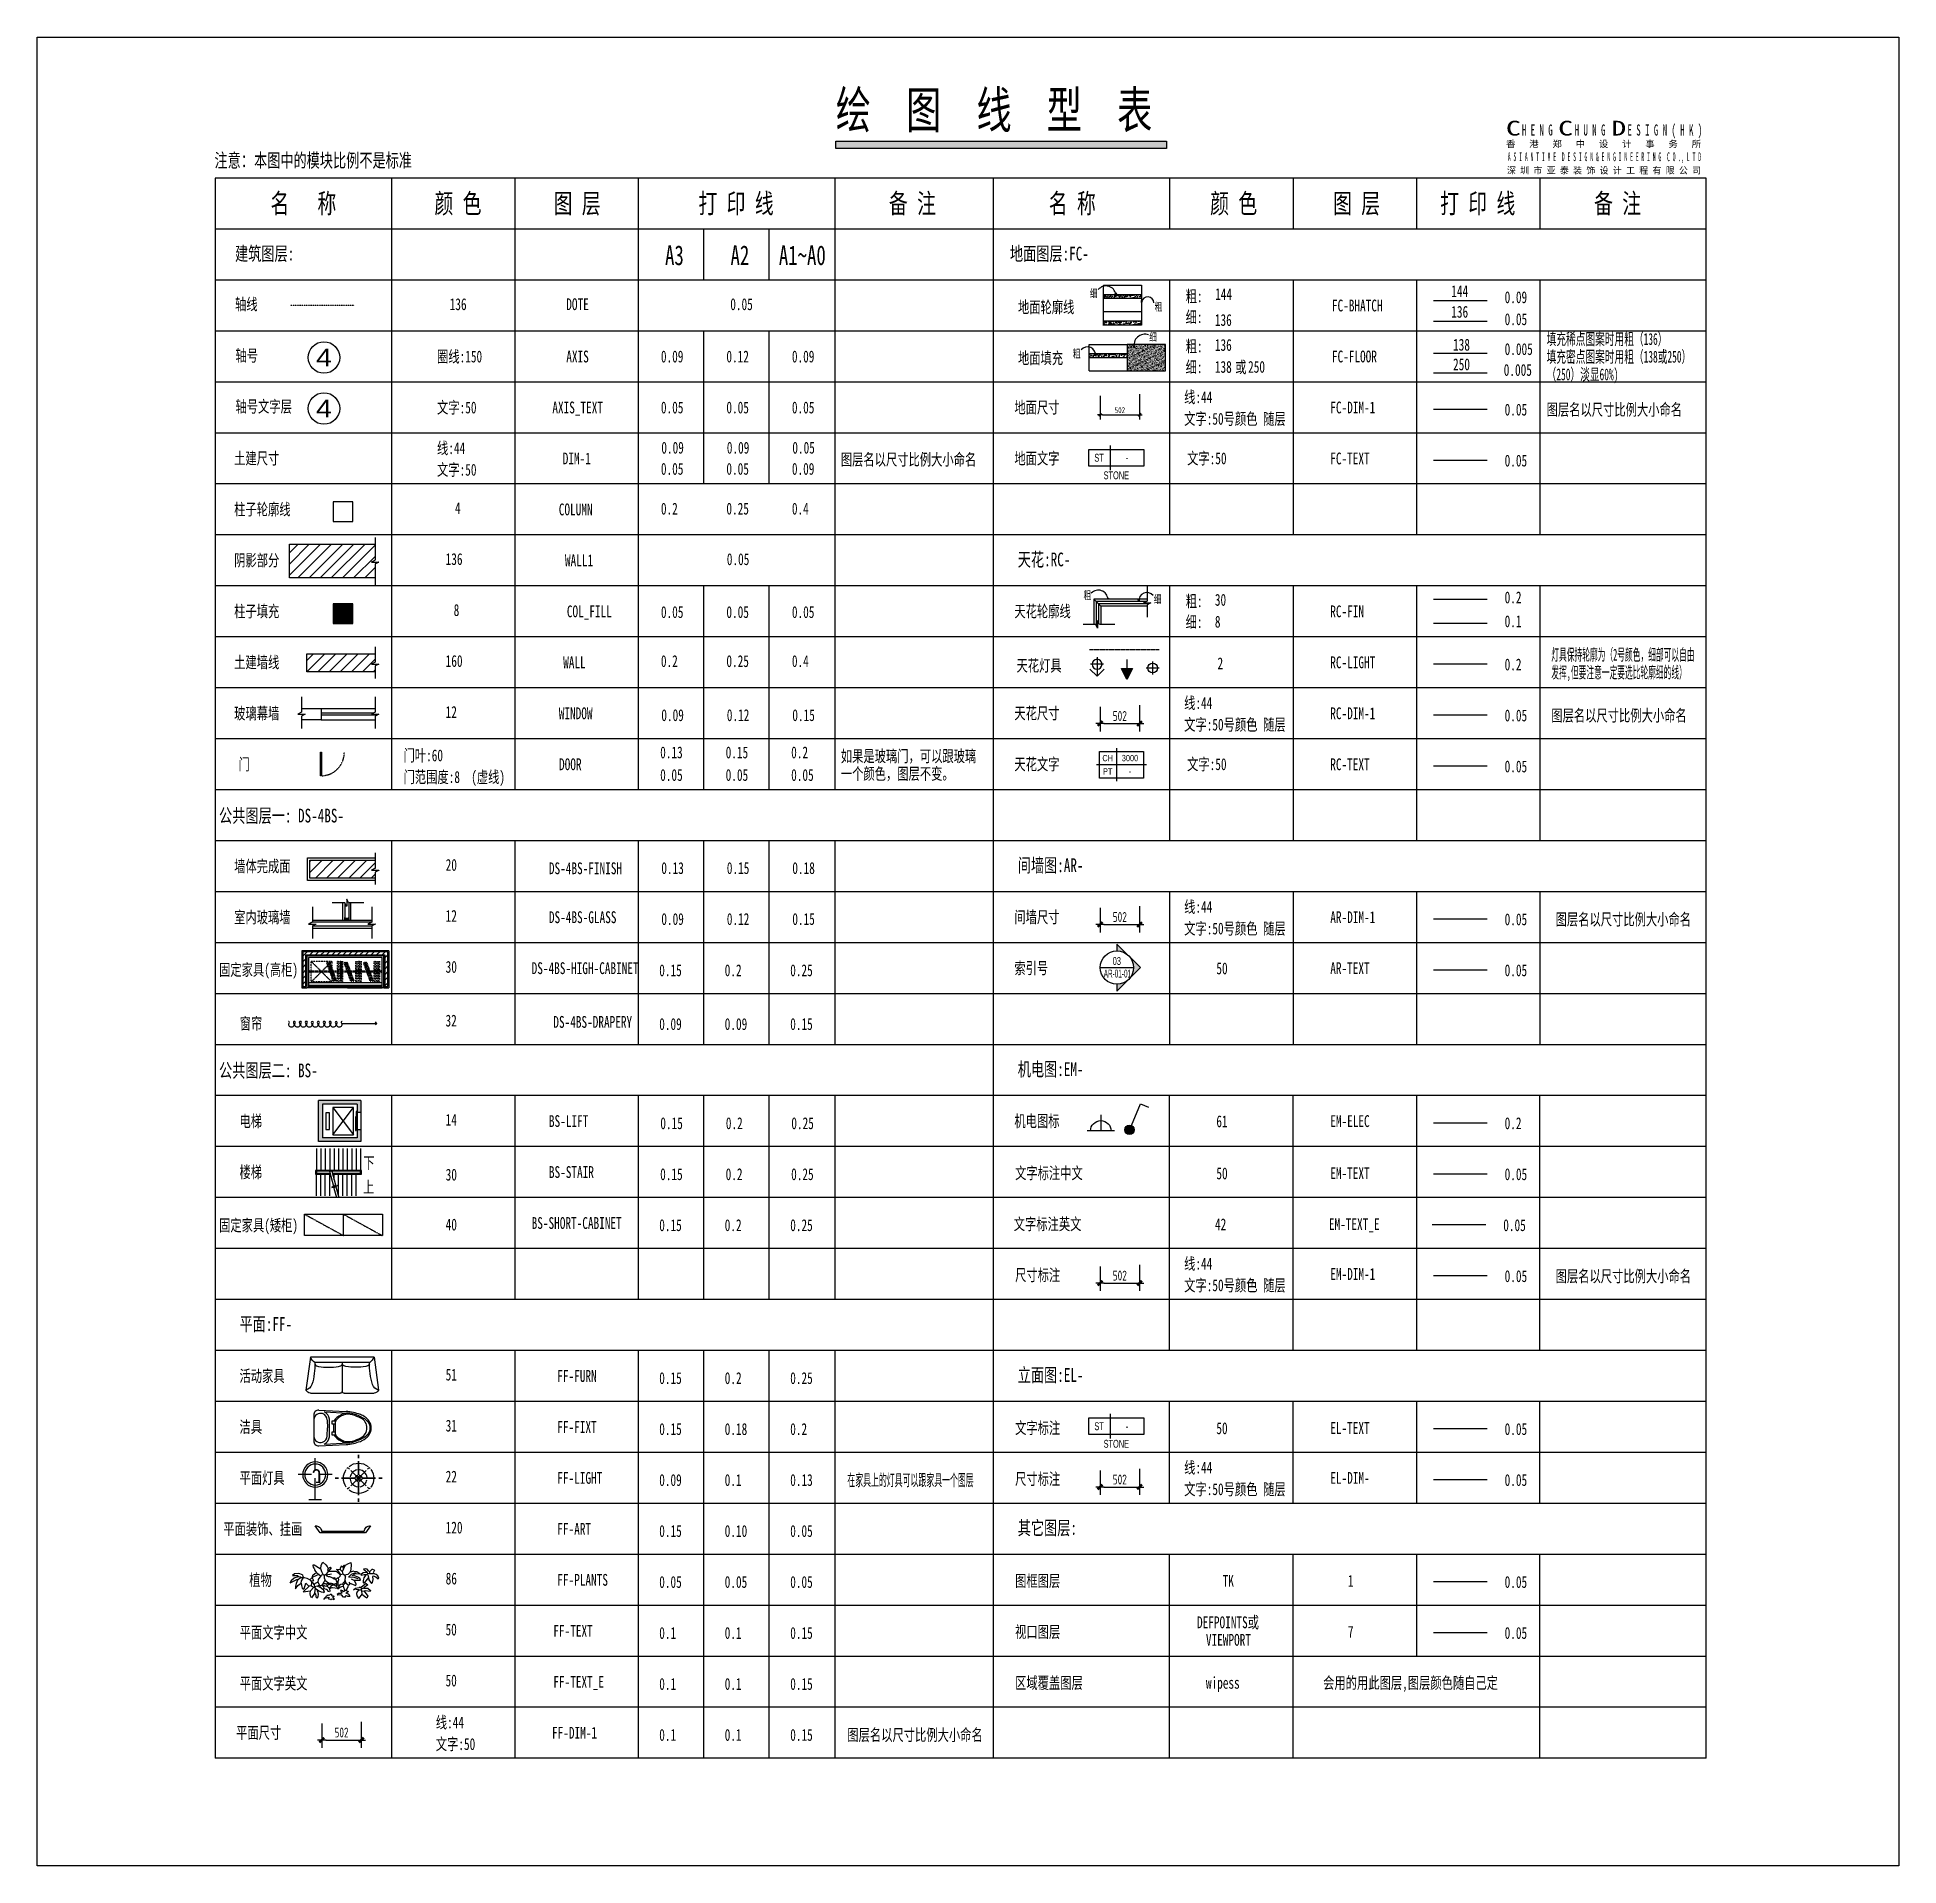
# Model space of a CAD drawing. Header units: millimetres. Extents: x -1238100 to -1214475, y -650400 to -627194.
import ezdxf
from ezdxf.enums import TextEntityAlignment as Align

# ---------------------------------------------------------------- set-up
doc = ezdxf.new("R2010")
doc.units = ezdxf.units.MM
doc.header["$MEASUREMENT"] = 0
doc.header["$PDMODE"] = 35
for name, pattern in [('ACAD_ISO02W100', [15, 12, -3]), ('CENTER', [50.8, 31.75, -6.35, 6.35, -6.35]), ('DASH', [0.35, 0.25, -0.1]), ('DASHDOT', [1, 0.5, -0.25, 0, -0.25]), ('DASHED2', [0.375, 0.25, -0.125]), ('M-CENTER', [1.8, 1.2, -0.2, 0.2, -0.2]), ('M-HIDDEN', [1.875, 1.25, -0.625])]:
    doc.linetypes.add(name, pattern=pattern)
doc.layers.get('0').update_dxf_attribs({"linetype": 'CONTINUOUS'})
doc.layers.get('DEFPOINTS').update_dxf_attribs({"linetype": 'CONTINUOUS'})
for name, color, linetype in [('AR-DIM-1', 50, 'CONTINUOUS'), ('AR-TEXT', 50, 'CONTINUOUS'), ('AXIS', 150, 'CONTINUOUS'), ('AXIS_TEXT', 50, 'CONTINUOUS'), ('BS-SHORT CABINET', 40, 'CONTINUOUS'), ('BS-STAIR', 30, 'CONTINUOUS'), ('COL-FILL', 250, 'CONTINUOUS'), ('COLUMN', 200, 'CONTINUOUS'), ('DIM-1', 44, 'CONTINUOUS'), ('DOOR', 60, 'CONTINUOUS'), ('DOTE', 136, 'CENTER'), ('DS-GLASS', 12, 'CONTINUOUS'), ('DS-HIGH CABINET', 30, 'CONTINUOUS'), ('DS-NOTES', 7, 'CONTINUOUS'), ('DS-REFE', 32, 'CONTINUOUS'), ('EL-DIM-20', 50, 'CONTINUOUS'), ('EL-TEXT', 50, 'CONTINUOUS'), ('EM-DIM-10', 50, 'CONTINUOUS'), ('EM-ELEC', 61, 'CONTINUOUS'), ('EM-TEXT', 50, 'CONTINUOUS'), ('EM-TEXT_E', 42, 'CONTINUOUS'), ('FC-BHATCH', 144, 'CONTINUOUS'), ('FC-DIM-1', 50, 'CONTINUOUS'), ('FC-FLOOR', 138, 'CONTINUOUS'), ('FC-TEXT', 50, 'CONTINUOUS'), ('FF-ART', 120, 'CONTINUOUS'), ('FF-DIM-10', 44, 'CONTINUOUS'), ('FF-FIXT', 31, 'CONTINUOUS'), ('FF-FURN', 51, 'CONTINUOUS'), ('FF-LTG', 22, 'CONTINUOUS'), ('FF-PLANTS', 86, 'CONTINUOUS'), ('FF-REFE', 2, 'CONTINUOUS'), ('FF-TEXT', 50, 'CONTINUOUS'), ('FF-TEXT_E', 50, 'CONTINUOUS'), ('LIFT', 14, 'CONTINUOUS'), ('RC-DIM-1', 50, 'CONTINUOUS'), ('RC-FIN', 30, 'CONTINUOUS'), ('RC-LTG', 2, 'CONTINUOUS'), ('RC-TEXT', 50, 'CONTINUOUS'), ('SBEI', 1, 'CONTINUOUS'), ('TK', 1, 'CONTINUOUS'), ('TK1', 6, 'CONTINUOUS'), ('WALL', 160, 'CONTINUOUS'), ('WALL1', 136, 'CONTINUOUS'), ('WALLA', 20, 'CONTINUOUS'), ('WINDOW', 14, 'CONTINUOUS'), ('wipess', 250, 'CONTINUOUS')]:
    doc.layers.add(name, color=color, linetype=linetype)
doc.styles.add('ar', font='arial.ttf')
doc.styles.add('Arch', font='hbsmall.shx', dxfattribs={"width": 0.75, "bigfont": 'hztxt.shx'})
doc.styles.add('Arial', font='arial.ttf')
doc.styles.add('AXIS', font='arial.ttf')
doc.styles.add('CCD_DIM', font='archs.shx', dxfattribs={"width": 0.8})
doc.styles.add('hb', font='hbsmall.shx', dxfattribs={"width": 0.7})
doc.styles.add('st', font='', dxfattribs={"width": 0.7})
doc.styles.add('宋体', font='')
doc.styles.get('st').set_extended_font_data('SimSun')
doc.styles.get('宋体').set_extended_font_data('SimSun')
doc.dimstyles.new('CCD_DIM_50地面尺寸', dxfattribs={"dimscale": 50, "dimtxt": 2.5, "dimasz": 1, "dimexe": 2, "dimexo": 1.5, "dimgap": 0.6, "dimtad": 1, "dimdec": 0, "dimzin": 12, "dimdsep": 46, "dimtxsty": 'CCD_DIM', "dimblk": 'CCD_Dimension_Tick', "dimcen": 0.125, "dimclrd": 44, "dimclre": 44, "dimclrt": 50, "dimadec": 0, "dimazin": 0, "dimtfac": 1, "dimtdec": 0, "dimtix": 1, "dimtmove": 2, "dimatfit": 3, "dimldrblk": 'CCD_Leader_Dot', "dimfxl": 0, "dimtvp": 1, "dimtolj": 1, "dimtzin": 0, "dimarcsym": 0})
pattern_1 = [(82.5, (-1224567.923, -630842.503), (-28.1403, 26.3585), [0, -30.4, 0, -34, 0, -32.5]), (52.5, (-1224567.923, -630842.503), (-14.8828, 64.9396), [0, -16.4, 0, -27.4, 0, -10.5]), (12.5, (-1224585.318, -630859.898), (43.9606, 44.1206), [0, -10, 0, -36, 0, -47]), (2.5, (-1224585.32, -630859.9), (30.101, 54.9253), [0, -5, 0, -23.6, 0, -27])]

msp = doc.modelspace()

# ---------------------------------------------------------------- texts
at = {"layer": 'AR-DIM-1', "style": '宋体', "width": 0.7}
for s, p in [('间墙尺寸', (-1225699, -638435.3)), ('AR-DIM-1', (-1221689.9, -638436.5)), ('0.05', (-1219477, -638463.6)), ('图层名以尺寸比例大小命名', (-1218829.9, -638463.6))]:
    msp.add_text(s, height=150, dxfattribs=at).set_placement(p)
at = {"layer": 'AR-DIM-1', "color": 44, "style": '宋体', "width": 0.7}
msp.add_text('线:44', height=150, dxfattribs=at).set_placement((-1223544.4, -638305.1))
at = {"layer": 'AR-DIM-1', "color": 50, "style": '宋体', "width": 0.7}
msp.add_text('文字:50号颜色 随层', height=150, dxfattribs=at).set_placement((-1223544.4, -638579.9))
at = {"layer": 'AR-TEXT', "style": '宋体', "width": 0.7}
for s, p in [('索引号', (-1225699, -639082.2)), ('50', (-1223135.6, -639086)), ('AR-TEXT', (-1221689.9, -639083.4)), ('0.05', (-1219477, -639110.5))]:
    msp.add_text(s, height=150, dxfattribs=at).set_placement(p)
at = {"layer": 'AXIS', "style": '宋体', "width": 0.7}
for s, p in [('轴号', (-1235583.8, -631307.7)), ('圈线:150', (-1233025.8, -631320.6)), ('AXIS', (-1231385.7, -631320.6)), ('0.09', (-1230184.8, -631320.6)), ('0.12', (-1229353.6, -631320.6)), ('0.09', (-1228522.4, -631320.6))]:
    msp.add_text(s, height=150, dxfattribs=at).set_placement(p)
at = {"layer": 'AXIS', "color": 50, "style": '宋体', "width": 0.7}
for s, p in [('0.05', (-1230184.8, -631967.5)), ('0.05', (-1229353.6, -631967.5)), ('0.05', (-1228522.4, -631967.5)), ('0.05', (-1230184.8, -632746.3)), ('0.05', (-1229353.6, -632746.3)), ('0.09', (-1228522.4, -632746.3))]:
    msp.add_text(s, height=150, dxfattribs=at).set_placement(p)
at = {"layer": 'AXIS_TEXT', "style": '宋体', "width": 0.7}
for s, p in [('轴号文字层', (-1235583.8, -631954.6)), ('文字:50', (-1233025.8, -631967.5)), ('AXIS_TEXT', (-1231562.5, -631967.5))]:
    msp.add_text(s, height=150, dxfattribs=at).set_placement(p)
at = {"layer": 'BS-SHORT CABINET', "style": '宋体', "width": 0.7}
for s, p in [('固定家具(矮柜)', (-1235792.3, -642346.8)), ('40', (-1232916.6, -642337.3)), ('BS-SHORT-CABINET', (-1231825.3, -642318)), ('0.15', (-1230206.2, -642345.1)), ('0.2', (-1229375, -642345.1)), ('0.25', (-1228543.8, -642345.1))]:
    msp.add_text(s, height=150, dxfattribs=at).set_placement(p)
at = {"layer": 'BS-STAIR', "style": '宋体', "width": 0.7}
for s, p in [('楼梯', (-1235533.1, -641671.3)), ('30', (-1232916.6, -641703.8)), ('BS-STAIR', (-1231606.2, -641671.1)), ('0.15', (-1230194.3, -641698.2)), ('0.2', (-1229363.1, -641698.2)), ('0.25', (-1228531.9, -641698.2))]:
    msp.add_text(s, height=150, dxfattribs=at).set_placement(p)
at = {"layer": 'COL-FILL', "style": '宋体', "width": 0.7}
for s, p in [('柱子填充', (-1235600.8, -634553.8)), ('8', (-1232815, -634538.2)), ('COL_FILL', (-1231378.6, -634555.1)), ('0.05', (-1230184.8, -634564)), ('0.05', (-1229353.6, -634564)), ('0.05', (-1228522.4, -634564))]:
    msp.add_text(s, height=150, dxfattribs=at).set_placement(p)
at = {"layer": 'COLUMN', "style": '宋体', "width": 0.7}
for s, p in [('柱子轮廓线', (-1235600.8, -633260)), ('4', (-1232798, -633244.4))]:
    msp.add_text(s, height=150, dxfattribs=at).set_placement(p)
at = {"layer": 'COLUMN', "color": 4, "style": '宋体', "width": 0.7}
for s, p in [('COLUMN', (-1231480.8, -633261.3)), ('0.2', (-1230184.8, -633251.5)), ('0.25', (-1229353.6, -633251.5)), ('0.4', (-1228522.4, -633251.5))]:
    msp.add_text(s, height=150, dxfattribs=at).set_placement(p)
at = {"layer": 'DIM-1', "style": '宋体', "width": 0.7}
for s, height, p in [('细', 100, (-1224741.5, -630494.8)), ('粗', 100, (-1223919.7, -630664.2)), ('细', 100, (-1223988, -631049.6)), ('粗', 100, (-1224957.5, -631259.6)), ('线:44', 150, (-1233025.8, -632483)), ('0.09', 150, (-1230179.5, -632478)), ('0.09', 150, (-1229348.3, -632478)), ('0.05', 150, (-1228517, -632478)), ('土建尺寸', 150, (-1235600.8, -632613.1)), ('DIM-1', 150, (-1231430.8, -632614.4)), ('图层名以尺寸比例大小命名', 150, (-1227901.4, -632627.4)), ('粗', 100, (-1224821.9, -634324.4)), ('细', 100, (-1223929.3, -634376.3))]:
    msp.add_text(s, height=height, dxfattribs=at).set_placement(p)
at = {"layer": 'DIM-1', "color": 50, "style": '宋体', "width": 0.7}
msp.add_text('文字:50', height=150, dxfattribs=at).set_placement((-1233025.8, -632757.8))
at = {"layer": 'DOOR', "style": '宋体', "width": 0.7}
for s, p in [('门叶:60', (-1233450.9, -636382.5)), ('0.13', (-1230194.1, -636345.1)), ('0.15', (-1229362.9, -636345.1)), ('0.2', (-1228531.7, -636345.1)), ('如果是玻璃门，可以跟玻璃', (-1227901.4, -636391.9)), ('门', (-1235545.6, -636496)), ('DOOR', (-1231477.3, -636495.8)), ('一个颜色，图层不变。', (-1227901.4, -636615.2))]:
    msp.add_text(s, height=150, dxfattribs=at).set_placement(p)
at = {"layer": 'DOOR', "color": 8, "style": '宋体', "width": 0.7}
for s, p in [('门范围度:8  (虚线)', (-1233450.9, -636657.3)), ('0.05', (-1230194.1, -636631.8)), ('0.05', (-1229362.9, -636631.8)), ('0.05', (-1228531.7, -636631.8))]:
    msp.add_text(s, height=150, dxfattribs=at).set_placement(p)
at = {"layer": 'DOTE', "ltscale": 2.777778, "style": '宋体', "width": 0.7}
for s, p in [('轴线', (-1235589.7, -630656.8)), ('136', (-1232865.3, -630656.8)), ('DOTE', (-1231385.7, -630656.8)), ('0.05', (-1229304.5, -630656.8))]:
    msp.add_text(s, height=150, dxfattribs=at).set_placement(p)
at = {"layer": 'DS-GLASS', "style": '宋体', "width": 0.7}
for s, p in [('室内玻璃墙', (-1235600.8, -638436.8)), ('12', (-1232916.6, -638419.7)), ('DS-4BS-GLASS', (-1231606.2, -638436.5)), ('0.09', (-1230179.5, -638459.9)), ('0.12', (-1229348.3, -638459.9)), ('0.15', (-1228517, -638459.9))]:
    msp.add_text(s, height=150, dxfattribs=at).set_placement(p)
at = {"layer": 'DS-HIGH CABINET', "style": '宋体', "width": 0.7}
for s, p in [('固定家具(高柜)', (-1235792.3, -639103.1)), ('30', (-1232916.6, -639066.6)), ('DS-4BS-HIGH-CABINET', (-1231825.3, -639083.4)), ('0.15', (-1230206.2, -639110.5)), ('0.2', (-1229375, -639110.5)), ('0.25', (-1228543.8, -639110.5))]:
    msp.add_text(s, height=150, dxfattribs=at).set_placement(p)
at = {"layer": 'DS-NOTES', "style": '宋体', "width": 0.7}
for s, p in [('注意：本图中的模块比例不是标准', (-1235850.5, -628844.1)), ('建筑图层:', (-1235589.7, -630027)), ('地面图层:FC-', (-1225755.5, -630027)), ('天花:RC-', (-1225656.2, -633908.4)), ('公共图层一: DS-4BS-', (-1235792.3, -637159.6)), ('间墙图:AR-', (-1225656.2, -637789.8)), ('公共图层二: BS-', (-1235792.3, -640393.6)), ('机电图:EM-', (-1225656.2, -640377.5)), ('平面:FF-', (-1235533.1, -643612)), ('立面图:EL-', (-1225656.2, -644258.9)), ('其它图层:', (-1225656.2, -646199.6))]:
    msp.add_text(s, height=175, dxfattribs=at).set_placement(p)
at = {"layer": 'DS-REFE', "style": '宋体', "width": 0.7}
for s, p in [('窗帘', (-1235530.3, -639785.5)), ('32', (-1232918.2, -639748.6)), ('DS-4BS-DRAPERY', (-1231550, -639765.5)), ('0.09', (-1230206.2, -639792.6)), ('0.09', (-1229375, -639792.6)), ('0.15', (-1228543.8, -639792.6))]:
    msp.add_text(s, height=150, dxfattribs=at).set_placement(p)
at = {"layer": 'EL-DIM-20', "style": '宋体', "width": 0.7}
for s, p in [('尺寸标注', (-1225689.9, -645565.3)), ('EL-DIM-', (-1221689.9, -645552.5)), ('0.05', (-1219477, -645579.6)), ('文字:50号颜色 随层', (-1223544.4, -645695.9))]:
    msp.add_text(s, height=150, dxfattribs=at).set_placement(p)
at = {"layer": 'EL-DIM-20', "color": 44, "style": '宋体', "width": 0.7}
msp.add_text('线:44', height=150, dxfattribs=at).set_placement((-1223544.4, -645421.1))
at = {"layer": 'EL-TEXT', "style": '宋体', "width": 0.7}
for s, p in [('文字标注', (-1225689.9, -644918.4)), ('50', (-1223135.6, -644922.2)), ('EL-TEXT', (-1221689.9, -644919.7)), ('0.05', (-1219477, -644932.7))]:
    msp.add_text(s, height=150, dxfattribs=at).set_placement(p)
at = {"layer": 'EM-DIM-10', "style": '宋体', "width": 0.7}
for s, p in [('尺寸标注', (-1225689.9, -642977.7)), ('EM-DIM-1', (-1221689.9, -642964.9)), ('图层名以尺寸比例大小命名', (-1218829.9, -642992)), ('文字:50号颜色 随层', (-1223544.4, -643108.3)), ('0.05', (-1219477, -642992))]:
    msp.add_text(s, height=150, dxfattribs=at).set_placement(p)
at = {"layer": 'EM-DIM-10', "color": 44, "style": '宋体', "width": 0.7}
msp.add_text('线:44', height=150, dxfattribs=at).set_placement((-1223544.4, -642833.5))
at = {"layer": 'EM-ELEC', "style": '宋体', "width": 0.7}
for s, p in [('机电图标', (-1225699, -641022.9)), ('61', (-1223135.6, -641026.7)), ('EM-ELEC', (-1221689.9, -641024.2)), ('0.2', (-1219477, -641051.3))]:
    msp.add_text(s, height=150, dxfattribs=at).set_placement(p)
at = {"layer": 'EM-TEXT', "style": '宋体', "width": 0.7}
for s, p in [('文字标注中文', (-1225689.9, -641683.9)), ('50', (-1223135.6, -641687.7)), ('EM-TEXT', (-1221689.9, -641685.1)), ('0.05', (-1219477, -641698.2))]:
    msp.add_text(s, height=150, dxfattribs=at).set_placement(p)
at = {"layer": 'EM-TEXT_E', "style": '宋体', "width": 0.7}
for s, p in [('文字标注英文', (-1225707.3, -642330.8)), ('42', (-1223153, -642334.6)), ('EM-TEXT_E', (-1221707.4, -642332)), ('0.05', (-1219494.4, -642345.1))]:
    msp.add_text(s, height=150, dxfattribs=at).set_placement(p)
at = {"layer": 'FC-BHATCH', "style": '宋体', "width": 0.7}
for s, p in [('地面轮廓线', (-1225653.4, -630693.6)), ('144', (-1223151, -630529)), ('FC-BHATCH', (-1221669.2, -630673.6)), ('144', (-1220154.2, -630491.3)), ('0.09', (-1219477, -630568.3))]:
    msp.add_text(s, height=150, dxfattribs=at).set_placement(p)
at = {"layer": 'FC-DIM-1', "color": 44, "style": '宋体', "width": 0.7}
msp.add_text('线:44', height=150, dxfattribs=at).set_placement((-1223544.4, -631836))
at = {"layer": 'FC-DIM-1', "style": '宋体', "width": 0.7}
for s, p in [('地面尺寸', (-1225699, -631966.2)), ('文字:50号颜色 随层', (-1223544.4, -632110.9)), ('FC-DIM-1', (-1221689.9, -631967.5)), ('0.05', (-1219477, -631994.6)), ('图层名以尺寸比例大小命名', (-1218944, -631994.6))]:
    msp.add_text(s, height=150, dxfattribs=at).set_placement(p)
at = {"layer": 'FC-FLOOR', "style": '宋体'}
for s, width, p in [('粗:', 0.7, (-1223524.9, -630556.1)), ('138', 0.7, (-1220131.6, -631170.9)), ('填充稀点图案时用粗（136）', 0.585931, (-1218944, -631098.4)), ('地面填充', 0.7, (-1225653.4, -631340.5)), ('FC-FLOOR', 0.7, (-1221669.2, -631320.6)), ('0.005', 0.7, (-1219477, -631226.6)), ('填充密点图案时用粗（138或250）', 0.585931, (-1218944, -631323.4)), ('细:', 0.7, (-1223525.4, -631455.4)), ('138', 0.7, (-1223154.3, -631452)), ('或', 0.7, (-1222896.3, -631455.4)), ('（250）淡显60%%%)', 0.585931, (-1218944, -631547.6))]:
    msp.add_text(s, height=150, dxfattribs=dict(at, width=width)).set_placement(p)
at = {"layer": 'FC-FLOOR', "color": 136, "style": '宋体', "width": 0.7}
for s, p in [('细:', (-1223525.4, -630820.7)), ('136', (-1223154.3, -630857)), ('136', (-1220154.2, -630752.8)), ('0.05', (-1219477, -630847.2)), ('粗:', (-1223524.9, -631190.9)), ('136', (-1223154.3, -631173.9))]:
    msp.add_text(s, height=150, dxfattribs=at).set_placement(p)
at = {"layer": 'FC-FLOOR', "color": 250, "style": '宋体', "width": 0.7}
for s, p in [('250', (-1222732.6, -631452)), ('250', (-1220131.6, -631420.1)), ('0.005', (-1219488.2, -631491.5))]:
    msp.add_text(s, height=150, dxfattribs=at).set_placement(p)
at = {"layer": 'FC-TEXT', "style": '宋体', "width": 0.7}
for s, p in [('地面文字', (-1225699, -632613.1)), ('文字:50', (-1223506.9, -632613.1)), ('FC-TEXT', (-1221689.9, -632614.4)), ('0.05', (-1219477, -632641.5))]:
    msp.add_text(s, height=150, dxfattribs=at).set_placement(p)
at = {"layer": 'FF-ART', "style": '宋体', "width": 0.7}
for s, p in [('平面装饰、挂画', (-1235738.6, -646199.6)), ('120', (-1232916.6, -646182.5)), ('FF-ART', (-1231499.7, -646199.4)), ('0.15', (-1230206.2, -646226.5)), ('0.10', (-1229375, -646226.5)), ('0.05', (-1228543.8, -646226.5))]:
    msp.add_text(s, height=150, dxfattribs=at).set_placement(p)
at = {"layer": 'FF-DIM-10', "style": '宋体', "width": 0.7}
for s, p in [('线:44', (-1233041.9, -648655.6)), ('平面尺寸', (-1235575.9, -648785.8)), ('FF-DIM-1', (-1231566.8, -648787.1)), ('0.1', (-1230206.2, -648814.2)), ('0.1', (-1229375, -648814.2)), ('0.15', (-1228543.8, -648814.2)), ('图层名以尺寸比例大小命名', (-1227819.1, -648814.2))]:
    msp.add_text(s, height=150, dxfattribs=at).set_placement(p)
at = {"layer": 'FF-DIM-10', "color": 50, "style": '宋体', "width": 0.7}
msp.add_text('文字:50', height=150, dxfattribs=at).set_placement((-1233041.9, -648930.5))
at = {"layer": 'FF-FIXT', "ltscale": 3, "style": '宋体', "width": 0.7}
for s, p in [('洁具', (-1235533.1, -644905.8)), ('31', (-1232916.6, -644888.7)), ('FF-FIXT', (-1231499.7, -644905.6)), ('0.15', (-1230206.2, -644932.7)), ('0.18', (-1229375, -644932.7)), ('0.2', (-1228543.8, -644932.7))]:
    msp.add_text(s, height=150, dxfattribs=at).set_placement(p)
at = {"layer": 'FF-FURN', "style": '宋体', "width": 0.7}
for s, p in [('活动家具', (-1235533.1, -644258.9)), ('51', (-1232916.6, -644241.8)), ('FF-FURN', (-1231499.7, -644258.7)), ('0.15', (-1230206.2, -644285.8)), ('0.2', (-1229375, -644285.8)), ('0.25', (-1228543.8, -644285.8))]:
    msp.add_text(s, height=150, dxfattribs=at).set_placement(p)
at = {"layer": 'FF-LTG', "style": '宋体'}
for s, width, p in [('平面灯具', 0.7, (-1235533.1, -645552.7)), ('22', 0.7, (-1232916.6, -645535.6)), ('FF-LIGHT', 0.7, (-1231499.7, -645552.5)), ('0.09', 0.7, (-1230206.2, -645579.6)), ('0.1', 0.7, (-1229375, -645579.6)), ('0.13', 0.7, (-1228543.8, -645579.6)), ('在家具上的灯具可以跟家具一个图层', 0.477244, (-1227819.1, -645579.6))]:
    msp.add_text(s, height=150, dxfattribs=dict(at, width=width)).set_placement(p)
at = {"layer": 'FF-PLANTS', "style": '宋体', "width": 0.7}
for s, p in [('植物', (-1235409.4, -646846.6)), ('86', (-1232916.6, -646829.5)), ('FF-PLANTS', (-1231499.7, -646846.3)), ('0.05', (-1230206.2, -646873.4)), ('0.05', (-1229375, -646873.4)), ('0.05', (-1228543.8, -646873.4))]:
    msp.add_text(s, height=150, dxfattribs=at).set_placement(p)
at = {"layer": 'FF-TEXT', "style": '宋体', "width": 0.7}
for s, height, p in [('绘  图  线  型  表', 468, (-1227965.7, -628349.3)), ('名   称', 250, (-1235139.2, -629427.9)), ('颜 色', 250, (-1233058.3, -629427.9)), ('图 层', 250, (-1231546.5, -629427.9)), ('打 印 线', 250, (-1229708.3, -629427.9)), ('备 注', 250, (-1227291.4, -629427.9)), ('名 称', 250, (-1225262.3, -629427.9)), ('颜 色', 250, (-1223214.1, -629427.9)), ('图 层', 250, (-1221654.8, -629427.9)), ('打 印 线', 250, (-1220295.9, -629427.9)), ('备 注', 250, (-1218341.4, -629427.9)), ('A3', 250, (-1230132.4, -630085.5)), ('A2', 250, (-1229301.2, -630085.5)), ('A1~A0', 250, (-1228687.7, -630085.5)), ('下', 150, (-1233962, -641552.9)), ('上', 150, (-1233966.2, -641860.8)), ('平面文字中文', 150, (-1235530.3, -647513.2)), ('50', 150, (-1232918.2, -647476.4)), ('FF-TEXT', 150, (-1231550, -647493.2)), ('0.1', 150, (-1230206.2, -647520.3)), ('0.1', 150, (-1229375, -647520.3)), ('0.15', 150, (-1228543.8, -647520.3))]:
    msp.add_text(s, height=height, dxfattribs=at).set_placement(p)
at = {"layer": 'FF-TEXT_E', "style": '宋体', "width": 0.7}
for s, p in [('平面文字英文', (-1235530.3, -648160.1)), ('50', (-1232918.2, -648123.3)), ('FF-TEXT_E', (-1231550, -648140.2)), ('0.1', (-1230206.2, -648167.2)), ('0.1', (-1229375, -648167.2)), ('0.15', (-1228543.8, -648167.2))]:
    msp.add_text(s, height=150, dxfattribs=at).set_placement(p)
at = {"layer": 'LIFT', "style": '宋体', "width": 0.7}
for s, p in [('电梯', (-1235533.1, -641024.4)), ('14', (-1232916.6, -641007.3)), ('BS-LIFT', (-1231606.2, -641024.2)), ('0.15', (-1230192.1, -641051.3)), ('0.2', (-1229360.8, -641051.3)), ('0.25', (-1228529.6, -641051.3))]:
    msp.add_text(s, height=150, dxfattribs=at).set_placement(p)
at = {"layer": 'RC-DIM-1', "style": '宋体', "width": 0.7}
for s, p in [('天花尺寸', (-1225699, -635847.7)), ('RC-DIM-1', (-1221689.9, -635848.9)), ('0.05', (-1219477, -635876)), ('图层名以尺寸比例大小命名', (-1218884.9, -635876))]:
    msp.add_text(s, height=150, dxfattribs=at).set_placement(p)
at = {"layer": 'RC-DIM-1', "color": 44, "style": '宋体', "width": 0.7}
msp.add_text('线:44', height=150, dxfattribs=at).set_placement((-1223544.4, -635717.5))
at = {"layer": 'RC-DIM-1', "color": 50, "style": '宋体', "width": 0.7}
msp.add_text('文字:50号颜色 随层', height=150, dxfattribs=at).set_placement((-1223544.4, -635992.3))
at = {"layer": 'RC-FIN', "style": '宋体', "width": 0.7}
for s, p in [('粗:', (-1223524.9, -634425.4)), ('30', (-1223154.3, -634408.4)), ('0.2', (-1219477, -634378.1)), ('天花轮廓线', (-1225699, -634553.8)), ('RC-FIN', (-1221689.9, -634555.1))]:
    msp.add_text(s, height=150, dxfattribs=at).set_placement(p)
at = {"layer": 'RC-FIN', "color": 8, "style": '宋体', "width": 0.7}
for s, p in [('细:', (-1223525.4, -634689.9)), ('8', (-1223154.3, -634686.6)), ('0.1', (-1219477, -634681))]:
    msp.add_text(s, height=150, dxfattribs=at).set_placement(p)
at = {"layer": 'RC-LTG', "style": '宋体'}
for s, width, p in [('灯具保持轮廓为（2号颜色，细部可以自由', 0.467179, (-1218884.9, -635104.3)), ('天花灯具', 0.7, (-1225672.1, -635242.8)), ('2', 0.7, (-1223120.7, -635214.1)), ('RC-LIGHT', 0.7, (-1221689.9, -635202)), ('0.2', 0.7, (-1219477, -635229.1)), ('发挥,但要注意一定要选比轮廓细的线）', 0.467179, (-1218884.9, -635329.3))]:
    msp.add_text(s, height=150, dxfattribs=dict(at, width=width)).set_placement(p)
at = {"layer": 'RC-TEXT', "style": '宋体', "width": 0.7}
for s, p in [('天花文字', (-1225699, -636494.6)), ('文字:50', (-1223506.9, -636494.6)), ('RC-TEXT', (-1221689.9, -636495.8)), ('0.05', (-1219477, -636522.9))]:
    msp.add_text(s, height=150, dxfattribs=at).set_placement(p)
at = {"layer": 'TK', "color": 6, "style": '宋体'}
for s, height, width, p, p2 in [('C', 187.5, 1.417531, (-1219460.3, -628441.4), (-1219271.3, -628441.4)), (' H E N G     H U N G     E S I G N ( H K )', 140.626, 0.558326, (-1219314, -628441.4), (-1216969, -628441.4)), ('C', 187.5, 1.417531, (-1218797.2, -628441.4), (-1218608.2, -628441.4)), ('D', 187.5, 1.417531, (-1218122.5, -628441.4), (-1217933.5, -628441.4)), ('香   港   郑   中   设   计   事   务   所', 84.375, 0.982465, (-1219459.6, -628590.7), (-1216983.8, -628590.7)), ('A S I A N T I M E  D E S I G N & E N G I N E E R I N G  C O ., L T D', 112.501, 0.450962, (-1219437, -628766.5), (-1216983.8, -628766.5)), ('深 圳 市 亚 泰 装 饰 设 计 工 程 有 限 公 司', 84.375, 0.933075, (-1219447.1, -628926.1), (-1216983.8, -628926.1))]:
    msp.add_text(s, height=height, dxfattribs=dict(at, width=width)).set_placement(p, p2, align=Align.FIT)
at = {"layer": 'TK', "style": '宋体', "width": 0.7}
for s, p in [('图框图层', (-1225689.9, -646859.1)), ('TK', (-1223055.7, -646859.1)), ('1', (-1221466.7, -646859.1)), ('0.05', (-1219477, -646873.4))]:
    msp.add_text(s, height=150, dxfattribs=at).set_placement(p)
at = {"layer": 'WALL', "style": '宋体', "width": 0.7}
for s, p in [('土建墙线', (-1235600.8, -635200.8)), ('160', (-1232916.6, -635185.1)), ('0.2', (-1230184.8, -635186.2)), ('0.25', (-1229353.6, -635186.2)), ('0.4', (-1228522.4, -635186.2)), ('WALL', (-1231425.3, -635201.8))]:
    msp.add_text(s, height=150, dxfattribs=at).set_placement(p)
at = {"layer": 'WALL1', "style": '宋体', "width": 0.7}
for s, p in [('阴影部分', (-1235600.8, -633906.9)), ('136', (-1232916.6, -633891.3)), ('WALL1', (-1231402.7, -633908)), ('0.05', (-1229348.3, -633893))]:
    msp.add_text(s, height=150, dxfattribs=at).set_placement(p)
at = {"layer": 'WALLA', "style": '宋体', "width": 0.7}
for s, p in [('0.09', (-1230179.5, -635872.3)), ('0.12', (-1229348.3, -635872.3)), ('0.15', (-1228517, -635872.3)), ('墙体完成面', (-1235600.8, -637788.4)), ('20', (-1232916.6, -637772.7)), ('DS-4BS-FINISH', (-1231606.2, -637815.8)), ('0.13', (-1230179.5, -637813)), ('0.15', (-1229348.3, -637813)), ('0.18', (-1228517, -637813))]:
    msp.add_text(s, height=150, dxfattribs=at).set_placement(p)
at = {"layer": 'WINDOW', "style": '宋体', "width": 0.7}
for s, p in [('玻璃幕墙', (-1235600.8, -635849.1)), ('12', (-1232916.6, -635832)), ('WINDOW', (-1231480.8, -635848.9))]:
    msp.add_text(s, height=150, dxfattribs=at).set_placement(p)
at = {"layer": 'wipess', "color": 7, "style": '宋体', "width": 0.7}
for s, p in [('DEFPOINTS或', (-1223380.6, -647385.3)), ('视口图层', (-1225689.9, -647506)), ('VIEWPORT', (-1223268, -647607.8)), ('7', (-1221466.7, -647506)), ('0.05', (-1219477, -647520.3))]:
    msp.add_text(s, height=150, dxfattribs=at).set_placement(p)
at = {"layer": 'wipess', "style": '宋体', "width": 0.7}
for s, p in [('区域覆盖图层', (-1225689.9, -648153)), ('wipess', (-1223268, -648153)), ('会用的用此图层,图层颜色随自己定', (-1221780.5, -648153))]:
    msp.add_text(s, height=150, dxfattribs=at).set_placement(p)

# ---------------------------------------------------------------- blocks, each defined once
blk = doc.blocks.new('axisnum1')
blk.add_circle((0, 0), 4)
at = {"layer": 'AXIS_TEXT', "style": 'AXIS', "width": 0.47911}
blk.add_attdef('XX', text='', height=4.48, dxfattribs=at).set_placement((-2, -2.24), (2, -2.24), align=Align.FIT)
blk = doc.blocks.new('_liftd')
for points in [[(-0.55, -0.6), (-0.55, -0.77), (0.24, -0.77), (0.24, -0.6), (-0.55, -0.6)], [(-0.24, -0.78), (-0.24, -0.96), (0.55, -0.96), (0.55, -0.78), (-0.24, -0.78)]]:
    blk.add_lwpolyline(points)
blk = doc.blocks.new('SFA72E')
for p, q in [((-804, -25), (-914, -856)), ((-804, -25), (804, -25)), ((-693, -163), (693, -163)), ((804, -25), (914, -856)), ((-51, -939), (-804, -939)), ((804, -939), (51, -939))]:
    blk.add_line(p, q)
at = {"color": 53}
blk.add_line((0, -163), (0, -888), dxfattribs=at)
for points in [[(-692, -206, 0.231788), (-595, -262, 0.07379), (-94, -262, 0.231788), (3, -206, 0.231788)], [(692, -206, -0.231788), (595, -262, -0.07379), (94, -262, -0.231788), (-3, -206, -0.231788)]]:
    blk.add_lwpolyline(points, format="xyb", dxfattribs=at)
for centre, radius, start, end in [((-428, 162), 420, 206.4637, 230.8559), ((-2300, -234), 1609, 342.5863, 2.5074), ((2300, -234), 1609, 177.4926, 197.4137), ((428, 162), 420, 309.1441, 333.5363), ((-973, -646), 220, 284.3275, 341.5129), ((-785, -799), 142, 203.8745, 262.3857), ((-51, -888), 50.8, 270, 0), ((51, -888), 50.8, 180, 270), ((973, -646), 220, 198.4871, 255.6725), ((785, -799), 142, 277.6143, 336.1255)]:
    blk.add_arc(centre, radius, start, end)
blk = doc.blocks.new('WC--04')
for p, q in [((19, 163), (19, -163)), ((86, 227), (431, 211)), ((155, 204), (456, 189)), ((190, 101), (194, 0)), ((190, -101), (194, 0)), ((219, -111), (219, 111)), ((248, 87), (248, 53)), ((297, 87), (248, 87)), ((248, 53), (290, 53)), ((275, -53), (275, 53)), ((290, 55), (290, -54)), ((86, -227), (431, -211)), ((155, -204), (456, -189)), ((248, -53), (248, -86)), ((290, -53), (248, -53)), ((248, -86), (297, -86))]:
    blk.add_line(p, q)
for centre, radius, start, end in [((83, 163), 63.8, 87, 179.9), ((108, 95), 89.8, 74.9956, 171.9532), ((101, 98), 89.1, 2.2, 70.4), ((107, 102), 112, 4.5, 65.1), ((476, -52), 244, 117.4735, 145.4741), ((366, 55), 76.2, 136.0032, 180), ((476, -52), 229, 110.5577, 136.0032), ((460, -17), 206, 74.0575, 118.1206), ((460, -17), 191, 74.0809, 109.8651), ((374, -465), 678, 69.5, 85.2), ((336, -428), 620, 62.8687, 73.4334), ((336, -428), 635, 60.6001, 73.4407), ((520, -66), 254, 38, 68.7), ((555, 0), 140, 297.1313, 62.8687), ((542, -63), 216, 37.6232, 60.6955), ((626, 0), 111, 360, 38.3644), ((626, 0), 111, 321.6356, 0), ((599, 0), 151, 323.3224, 36.6999), ((108, -95), 89.8, 188.0468, 285.0044), ((83, -163), 63.8, 180.1, 273), ((101, -98), 89.1, 289.6, 357.8), ((107, -102), 112, 294.9, 355.5), ((476, 52), 244, 214.5259, 242.5265), ((366, -54), 76.2, 180, 223.9968), ((476, 52), 229, 223.9968, 249.4423), ((460, 17), 206, 241.8794, 285.9425), ((460, 17), 191, 250.1349, 285.9191), ((374, 465), 678, 274.8, 290.5), ((336, 428), 620, 286.5666, 297.1313), ((336, 428), 635, 286.5593, 299.3999), ((520, 66), 254, 291.3, 322), ((542, 63), 216, 299.3045, 322.3768)]:
    blk.add_arc(centre, radius, start, end)
blk = doc.blocks.new('LTG1')
for points in [[(0, 992), (0, 856)], [(-435, 435), (-380, 380)], [(-326, 326), (-56, 56)], [(0, 719), (0, 140)], [(56, 56), (326, 326)], [(380, 380), (435, 435)], [(992, 0), (856, 0)], [(-992, 0), (-856, 0)], [(-719, 0), (-140, 0)], [(-435, -435), (-380, -380)], [(-326, -326), (-56, -56)], [(0, -140), (0, -719)], [(56, -56), (326, -326)], [(140, 0), (719, 0)], [(380, -380), (435, -435)], [(0, -856), (0, -992)]]:
    blk.add_lwpolyline(points, close=True)
at = {"extrusion": (0, 0, -1)}
for major_axis, start_param, end_param in [((-640, 2), -0.003333, 0.613772), ((625, 139), 4.06277, 4.162216), ((625, 139), 4.06277, 4.162216), ((-640, 0), 0.888621, 2.252972), ((140, 2), 3.385592, 4.494095), ((-140, 2), 1.78909, 2.897593), ((-625, 139), 2.120969, 2.220415), ((-625, 139), 2.120969, 2.220415), ((640, 2), -0.613772, 0.003333), ((640, 2), 2.52782, 3.144925), ((-625, 139), -1.020623, -0.921177), ((-625, 139), -1.020623, -0.921177), ((-640, 0), 4.030214, 5.394564), ((-140, 2), -1.352502, -0.243999), ((140, 2), 0.243999, 1.352502), ((625, 139), 0.921177, 1.020623), ((625, 139), 0.921177, 1.020623), ((-640, 2), 3.13826, 3.755365)]:
    blk.add_ellipse((0, 0), major_axis=major_axis, ratio=1, start_param=start_param, end_param=end_param, dxfattribs=at)
for major_axis, start_param, end_param in [((-307, 189), 0.467757, 0.567203), ((-307, 189), 0.467757, 0.567203), ((-258, 251), -0.014456, 0.602649), ((-252, 257), -0.608759, 0.008346), ((-57.4, 53.9), 0.2, 1.308503), ((-26.6, 29.1), 3.186593, 9.469778), ((-55.5, 55.9), -1.336602, -0.228099), ((-27.1, 28.6), 0.25847, 1.366973), ((-261, 248), -0.825662, -0.726216), ((-261, 248), -0.825662, -0.726216), ((-28.8, 26.8), -1.374959, -0.266456), ((-27.1, 28.6), 3.400063, 4.508566), ((-255, 254), 4.028499, 5.392849), ((-57.4, 53.9), 3.341592, 4.450095), ((-307, 189), 3.609349, 3.708795), ((-307, 189), 3.609349, 3.708795), ((-255, 254), 0.886906, 2.251257), ((-55.5, 55.9), 1.804991, 2.913494), ((-28.8, 26.8), 1.766633, 2.875136), ((-261, 248), 2.315931, 2.415377), ((-261, 248), 2.315931, 2.415377), ((-252, 257), 2.532833, 3.149938), ((-258, 251), 3.127137, 3.744242)]:
    blk.add_ellipse((0, 0), major_axis=major_axis, ratio=1, start_param=start_param, end_param=end_param)
for points, knots in [([(-127, 30), (-125, 35), (-124, 40), (-119, 52), (-116, 60), (-107, 75), (-102, 81), (-90, 94), (-84, 100), (-70, 110), (-63, 114), (-48, 121), (-39, 124), (-31, 126), (-30, 126), (-30, 127)], [3.385592, 3.385592, 3.385592, 3.385592, 3.502157, 3.502157, 3.698257, 3.698257, 3.894358, 3.894358, 4.090458, 4.090458, 4.286559, 4.286559, 4.482659, 4.482659, 4.494095, 4.494095, 4.494095, 4.494095]), ([(30, 127), (35, 125), (40, 124), (52, 119), (60, 116), (75, 107), (81, 102), (94, 90), (100, 84), (110, 70), (114, 63), (121, 48), (124, 39), (126, 31), (126, 30), (127, 30)], [1.78909, 1.78909, 1.78909, 1.78909, 1.905655, 1.905655, 2.101756, 2.101756, 2.297856, 2.297856, 2.493957, 2.493957, 2.690057, 2.690057, 2.886158, 2.886158, 2.897593, 2.897593, 2.897593, 2.897593]), ([(-30, -127), (-35, -125), (-40, -124), (-52, -119), (-60, -116), (-75, -107), (-81, -102), (-94, -90), (-100, -84), (-110, -70), (-114, -63), (-121, -48), (-124, -39), (-126, -31), (-126, -30), (-127, -30)], [-1.352502, -1.352502, -1.352502, -1.352502, -1.235937, -1.235937, -1.039837, -1.039837, -0.843736, -0.843736, -0.647636, -0.647636, -0.451535, -0.451535, -0.255435, -0.255435, -0.243999, -0.243999, -0.243999, -0.243999]), ([(127, -30), (125, -35), (124, -40), (119, -52), (116, -60), (107, -75), (102, -81), (90, -94), (84, -100), (70, -110), (63, -114), (48, -121), (39, -124), (31, -126), (30, -126), (30, -127)], [0.243999, 0.243999, 0.243999, 0.243999, 0.360564, 0.360564, 0.556665, 0.556665, 0.752765, 0.752765, 0.948866, 0.948866, 1.144966, 1.144966, 1.341067, 1.341067, 1.352502, 1.352502, 1.352502, 1.352502])]:
    blk.add_open_spline(points, degree=3, knots=knots)
blk = doc.blocks.new('壁灯')
at = {"color": 22, "linetype": 'Continuous'}
for p, q in [((19.7, 0), (-19.7, 0)), ((0, 0), (0, -67.2)), ((-11.8, -79), (-53.4, -79)), ((0, -90.8), (0, -130.2)), ((53.4, -79), (11.8, -79))]:
    blk.add_line(p, q, dxfattribs=at)
blk.add_circle((0, -79), 39.5, dxfattribs=at)
at = {"color": 251, "linetype": 'Continuous'}
blk.add_circle((0, -79), 32.9, dxfattribs=at)
at = {"color": 22, "linetype": 'DASHDOT', "style": 'Arch', "text_generation_flag": 2}
blk.add_attdef('J', text='', height=43.5, dxfattribs=at).set_placement((5.1, -74.2), align=Align.MIDDLE)
blk = doc.blocks.new('窗帘A')
at = {"color": 0, "linetype": 'ByBlock'}
for points in [[(911, 0, -0.608416), (897, 28, 0.608416), (861, 98, 0.608416), (824, 28, -1.932003), (796, 28, 0.608416), (759, 98, 0.608416), (723, 28, -1.932003), (694, 28, 0.608416), (658, 98, 0.608416), (622, 28, -1.932003), (593, 28, 0.608416), (557, 98, 0.608416), (521, 28, -0.608416), (506, 0, -0.608416), (492, 28, 0.608416), (456, 98, 0.608416), (419, 28, -1.932003), (391, 28, 0.608416), (354, 98, 0.608416), (318, 28, -1.932003), (289, 28, 0.608416), (253, 98, 0.608416), (217, 28, -1.932003), (188, 28, 0.608416), (152, 98, 0.608416), (116, 28, -0.608416), (101, 0, -0.608416), (87, 28, 0.608416), (51, 98, 0.608416), (14, 28, -0.608416), (0, 0)], [(1475, 58, 0.15932), (1499, 34, 0.15932), (1475, 10)]]:
    blk.add_lwpolyline(points, format="xyb", dxfattribs=at)
blk.add_lwpolyline([(911, 34), (1499, 34)], dxfattribs=at)
blk = doc.blocks.new('PL')
at = {"layer": 'SBEI'}
blk.add_hatch(color=1, dxfattribs=at).paths.add_polyline_path([(-50, 0), (50, 0), (0, -100)])
at = {"layer": 'SBEI', "color": 2}
for points in [[(50, 0), (-50, 0), (0, -100), (50, 0)], [(0, 80), (0, 0)]]:
    blk.add_lwpolyline(points, dxfattribs=at)
blk = doc.blocks.new('L-1')
for p, q in [((0, 86), (-51, 35)), ((0, -49), (0, 86)), ((0, 86), (51, 35))]:
    blk.add_line(p, q)
at = {"color": 8}
blk.add_line((46, 0), (-47, 0), dxfattribs=at)
blk.add_circle((0, 0), 35)
blk = doc.blocks.new('图号索引3')
h = blk.add_hatch(color=50)
h.paths.add_polyline_path([(0, 7.48), (3.56, 3.91, 0.186664), (0, 5.29)])
h.paths.add_polyline_path([(3.91, 3.56), (7.48, 0), (3.91, -3.56, 0.186664), (5.29, 0, 0.186664)])
h.paths.add_polyline_path([(0, -5.29, 0.186664), (3.56, -3.91), (0, -7.48)])
at = {"color": 50}
blk.add_line((-5.29, 0), (5.29, 0), dxfattribs=at)
at = {"color": 150}
blk.add_lwpolyline([(0, -5.29), (0, -7.48), (7.48, 0), (0, 7.48), (0, 5.29)], dxfattribs=at)
blk.add_circle((0, 0), 5.29, dxfattribs=at)
at = {"style": 'ar', "width": 0.680032}
blk.add_attdef('01', text='', height=2.5, dxfattribs=at).set_placement((-1.34, 0.85), (1.3, 0.85), align=Align.FIT)
at = {"style": 'ar', "width": 0.579843, "flags": 8}
blk.add_attdef('AR-01-01', text='', height=2.5, dxfattribs=at).set_placement((-4.16, -3.14), (4.5, -3.14), align=Align.FIT)
blk = doc.blocks.new('QBLOCK2007111416411375')
h = blk.add_hatch(color=256)
edge = h.paths.add_edge_path()
edge.add_arc((-2.25, 1.52), 1, -113.0671, 246.9329)
blk.add_lwpolyline([(-1.33, 1.13), (3.25, -0.82), (2.52, -2.52)])
blk.add_circle((-2.25, 1.52), 1)
blk = doc.blocks.new('SAF')
for p, q in [((69, 0), (-69, 0)), ((52.5, 0), (-52.5, 0)), ((0, 82.7), (0, 0))]:
    blk.add_line(p, q)
at = {"extrusion": (0, 0, -1)}
blk.add_ellipse((0, 0), major_axis=(37.1, 37.1), ratio=1, start_param=3.926991, end_param=7.068583, dxfattribs=at)
blk = doc.blocks.new('FC-')
at = {"color": 50}
blk.add_line((0, -3.12), (0, 3.12), dxfattribs=at)
at = {"color": 150}
blk.add_lwpolyline([(8.48, -2.12), (-5.45, -2.12), (-5.45, 2.12), (8.48, 2.12)], close=True, dxfattribs=at)
at = {"layer": 'FC-TEXT', "style": 'st', "width": 0.7, "flags": 4}
blk.add_attdef('ITEM5', text='', height=2.5, dxfattribs=at).set_placement((-6.48, -1.52), align=Align.RIGHT)
at = {"layer": 'FC-TEXT', "width": 0.7, "flags": 4}
for tag, height, style, p in [('NUM1', 2, 'hb', (-2.86, 0.01)), ('NUM2', 2, 'hb', (4.21, 0.01)), ('NUM4', 2, 'hb', (1.51, -4.45)), ('NUM6', 2.5, 'st', (1.51, -8.45))]:
    blk.add_attdef(tag, text='', height=height, dxfattribs=dict(at, style=style)).set_placement(p, align=Align.MIDDLE)
at = {"layer": 'FC-TEXT', "style": 'st', "width": 0.7, "flags": 4}
blk.add_attdef('NUM3', (9.06, -1.52), '', height=2.5, dxfattribs=at)
blk = doc.blocks.new('CCD_Dimension_Tick')
at = {"color": 0, "linetype": 'ByBlock'}
for p, q in [((-1.09, 0), (0, 0)), ((0, 0), (1.09, 0))]:
    blk.add_line(p, q, dxfattribs=at)
at = {"color": 0, "linetype": 'Continuous', "const_width": 0.608}
blk.add_lwpolyline([(-0.61, -0.61), (0.61, 0.61)], dxfattribs=at)
blk = doc.blocks.new('*D18')
at = {"layer": 'AR-DIM-1', "color": 44, "lineweight": -2}
for p, q in [((-1224612, -638243), (-1224612, -638554)), ((-1224110, -638221), (-1224110, -638554)), ((-1224562, -638454), (-1224160, -638454))]:
    blk.add_line(p, q, dxfattribs=at)
at = {"layer": 'DEFPOINTS', "color": 0}
for p in [(-1224612, -638168), (-1224110, -638146), (-1224110, -638454)]:
    blk.add_point(p, dxfattribs=at)
at = {"layer": 'AR-DIM-1', "color": 44, "lineweight": -2, "xscale": 50, "yscale": 50, "zscale": 50, "rotation": 180}
blk.add_blockref('CCD_Dimension_Tick', (-1224612, -638454), dxfattribs=at)
at = {"layer": 'AR-DIM-1', "color": 44, "lineweight": -2, "xscale": 50, "yscale": 50, "zscale": 50}
blk.add_blockref('CCD_Dimension_Tick', (-1224110, -638454), dxfattribs=at)
at = {"layer": 'AR-DIM-1', "color": 50, "insert": (-1224361, -638359), "char_height": 125, "attachment_point": 5, "style": 'CCD_DIM'}
blk.add_mtext('\\A1;502', dxfattribs=at)
blk = doc.blocks.new('CCD_Leader_Dot')
at = {"color": 0, "linetype": 'ByBlock'}
blk.add_line((-5, 0), (-10, 0), dxfattribs=at)
at = {"color": 0, "linetype": 'ByBlock', "const_width": 5}
blk.add_lwpolyline([(-2.5, 0, 1), (2.5, 0, 1)], format="xyb", close=True, dxfattribs=at)
blk = doc.blocks.new('*D19')
at = {"layer": 'DEFPOINTS', "color": 0}
for p in [(-1224612, -631699), (-1224110, -631677), (-1224110, -631985)]:
    blk.add_point(p, dxfattribs=at)
at = {"layer": 'FC-DIM-1', "color": 44, "lineweight": -2}
for p, q in [((-1224110, -631722), (-1224110, -632045)), ((-1224612, -631744), (-1224612, -632045)), ((-1224582, -631985), (-1224140, -631985))]:
    blk.add_line(p, q, dxfattribs=at)
at = {"layer": 'FC-DIM-1', "color": 44, "lineweight": -2, "xscale": 30, "yscale": 30, "zscale": 30, "rotation": 180}
blk.add_blockref('CCD_Dimension_Tick', (-1224612, -631985), dxfattribs=at)
at = {"layer": 'FC-DIM-1', "color": 44, "lineweight": -2, "xscale": 30, "yscale": 30, "zscale": 30}
blk.add_blockref('CCD_Dimension_Tick', (-1224110, -631985), dxfattribs=at)
at = {"layer": 'FC-DIM-1', "color": 50, "insert": (-1224361, -631927), "char_height": 75, "attachment_point": 5, "style": 'CCD_DIM'}
blk.add_mtext('\\A1;502', dxfattribs=at)
blk = doc.blocks.new('*D20')
at = {"layer": 'DEFPOINTS', "color": 0}
for p in [(-1224612, -635617), (-1224110, -635596), (-1224110, -635903)]:
    blk.add_point(p, dxfattribs=at)
at = {"layer": 'RC-DIM-1', "color": 44, "lineweight": -2}
for p, q in [((-1224612, -635692), (-1224612, -636003)), ((-1224110, -635671), (-1224110, -636003)), ((-1224562, -635903), (-1224160, -635903))]:
    blk.add_line(p, q, dxfattribs=at)
at = {"layer": 'RC-DIM-1', "color": 44, "lineweight": -2, "xscale": 50, "yscale": 50, "zscale": 50, "rotation": 180}
blk.add_blockref('CCD_Dimension_Tick', (-1224612, -635903), dxfattribs=at)
at = {"layer": 'RC-DIM-1', "color": 44, "lineweight": -2, "xscale": 50, "yscale": 50, "zscale": 50}
blk.add_blockref('CCD_Dimension_Tick', (-1224110, -635903), dxfattribs=at)
at = {"layer": 'RC-DIM-1', "color": 50, "insert": (-1224361, -635808), "char_height": 125, "attachment_point": 5, "style": 'CCD_DIM'}
blk.add_mtext('\\A1;502', dxfattribs=at)
blk = doc.blocks.new('*D21')
at = {"layer": 'DEFPOINTS', "color": 0}
for p in [(-1233987, -648497), (-1234489, -648518), (-1233987, -648804)]:
    blk.add_point(p, dxfattribs=at)
at = {"layer": 'FF-DIM-10', "color": 44, "lineweight": -2}
for p, q in [((-1234489, -648593), (-1234489, -648904)), ((-1233987, -648572), (-1233987, -648904)), ((-1234439, -648804), (-1234037, -648804))]:
    blk.add_line(p, q, dxfattribs=at)
at = {"layer": 'FF-DIM-10', "color": 44, "lineweight": -2, "xscale": 50, "yscale": 50, "zscale": 50, "rotation": 180}
blk.add_blockref('CCD_Dimension_Tick', (-1234489, -648804), dxfattribs=at)
at = {"layer": 'FF-DIM-10', "color": 44, "lineweight": -2, "xscale": 50, "yscale": 50, "zscale": 50}
blk.add_blockref('CCD_Dimension_Tick', (-1233987, -648804), dxfattribs=at)
at = {"layer": 'FF-DIM-10', "color": 50, "insert": (-1234238, -648709), "char_height": 125, "attachment_point": 5, "style": 'CCD_DIM'}
blk.add_mtext('\\A1;502', dxfattribs=at)
blk = doc.blocks.new('RC-')
at = {"color": 50}
for p, q in [((7.96, 0), (-7.96, 0)), ((-1.51, -5.24), (-1.51, 5.24))]:
    blk.add_line(p, q, dxfattribs=at)
at = {"color": 150}
blk.add_lwpolyline([(-6.96, -4.24), (-6.96, 4.24), (6.96, 4.24), (6.96, -4.24)], close=True, dxfattribs=at)
at = {"width": 0.7, "flags": 4}
for tag, height, style, p in [('NUM7', 2.5, 'st', (-8, 0.84)), ('NUM8', 2, 'hb', (-8, -3.39))]:
    blk.add_attdef(tag, text='', height=height, dxfattribs=dict(at, style=style)).set_placement(p, align=Align.RIGHT)
for tag, height, style, p in [('NUM1', 2, 'hb', (-4.37, 2.13)), ('NUM2', 2, 'hb', (2.7, 2.13)), ('NUM3', 2, 'hb', (-4.37, -2.11)), ('NUM9', 2, 'hb', (0, -6.66)), ('NUM4', 2, 'hb', (2.7, -2.11)), ('NUM10', 2.5, 'st', (0, -10.89))]:
    blk.add_attdef(tag, text='', height=height, dxfattribs=dict(at, style=style)).set_placement(p, align=Align.MIDDLE)
for tag, p, height, style in [('NUM5', (7.54, 0.84), 2.5, 'st'), ('NUM6', (7.54, -3.39), 2, 'hb')]:
    blk.add_attdef(tag, p, '', height=height, dxfattribs=dict(at, style=style))
blk = doc.blocks.new('*D22')
at = {"layer": 'DEFPOINTS', "color": 0}
for p in [(-1224612, -642719), (-1224110, -642698), (-1224110, -643005)]:
    blk.add_point(p, dxfattribs=at)
at = {"layer": 'EM-DIM-10', "color": 44, "lineweight": -2}
for p, q in [((-1224612, -642794), (-1224612, -643105)), ((-1224110, -642773), (-1224110, -643105)), ((-1224562, -643005), (-1224160, -643005))]:
    blk.add_line(p, q, dxfattribs=at)
at = {"layer": 'EM-DIM-10', "color": 44, "lineweight": -2, "xscale": 50, "yscale": 50, "zscale": 50, "rotation": 180}
blk.add_blockref('CCD_Dimension_Tick', (-1224612, -643005), dxfattribs=at)
at = {"layer": 'EM-DIM-10', "color": 44, "lineweight": -2, "xscale": 50, "yscale": 50, "zscale": 50}
blk.add_blockref('CCD_Dimension_Tick', (-1224110, -643005), dxfattribs=at)
at = {"layer": 'EM-DIM-10', "color": 50, "insert": (-1224361, -642910), "char_height": 125, "attachment_point": 5, "style": 'CCD_DIM'}
blk.add_mtext('\\A1;502', dxfattribs=at)
blk = doc.blocks.new('*D23')
at = {"layer": 'DEFPOINTS', "color": 0}
for p in [(-1224612, -645307), (-1224110, -645286), (-1224110, -645593)]:
    blk.add_point(p, dxfattribs=at)
at = {"layer": 'EL-DIM-20', "color": 44, "lineweight": -2}
for p, q in [((-1224612, -645382), (-1224612, -645693)), ((-1224110, -645361), (-1224110, -645693)), ((-1224562, -645593), (-1224160, -645593))]:
    blk.add_line(p, q, dxfattribs=at)
at = {"layer": 'EL-DIM-20', "color": 44, "lineweight": -2, "xscale": 50, "yscale": 50, "zscale": 50, "rotation": 180}
blk.add_blockref('CCD_Dimension_Tick', (-1224612, -645593), dxfattribs=at)
at = {"layer": 'EL-DIM-20', "color": 44, "lineweight": -2, "xscale": 50, "yscale": 50, "zscale": 50}
blk.add_blockref('CCD_Dimension_Tick', (-1224110, -645593), dxfattribs=at)
at = {"layer": 'EL-DIM-20', "color": 50, "insert": (-1224361, -645498), "char_height": 125, "attachment_point": 5, "style": 'CCD_DIM'}
blk.add_mtext('\\A1;502', dxfattribs=at)
blk = doc.blocks.new('TREE-P24')
for p, q in [((-358, 142), (-336, 162)), ((-335, 193), (-351, 180)), ((-350, 180), (-311, 180)), ((-336, 162), (-303, 172)), ((-300, 197), (-335, 193)), ((-311, 180), (-303, 172)), ((-281, 164), (-309, 143)), ((-303, 172), (-287, 170)), ((-271, 185), (-300, 197)), ((-287, 170), (-281, 164)), ((-281, 164), (-271, 164)), ((-277, 138), (-264, 157)), ((-271, 185), (-268, 170)), ((-268, 170), (-271, 164)), ((-264, 157), (-271, 164)), ((-255, 162), (-268, 171)), ((-254, 162), (-264, 157)), ((-231, 156), (-255, 162)), ((-221, 151), (-231, 156)), ((-211, 145), (-221, 151)), ((-193, 163), (-211, 145)), ((-193, 161), (-187, 182)), ((-193, 163), (-193, 161)), ((-193, 161), (-182, 139)), ((-182, 168), (-191, 164)), ((-187, 182), (-170, 197)), ((-183, 259), (-184, 266)), ((-184, 266), (-176, 266)), ((-181, 248), (-183, 259)), ((-137, 188), (-182, 168)), ((-176, 239), (-181, 248)), ((-176, 266), (-127, 235)), ((-176, 239), (-170, 219)), ((-170, 219), (-156, 202)), ((-170, 197), (-156, 202)), ((-156, 202), (-137, 190)), ((-123, 178), (-143, 147)), ((-137, 190), (-137, 188)), ((-137, 188), (-123, 178)), ((-127, 235), (-123, 233)), ((-123, 233), (-120, 264)), ((-113, 210), (-123, 233)), ((-123, 178), (-115, 185)), ((-120, 264), (-105, 288)), ((-115, 185), (-102, 188)), ((-102, 188), (-113, 210)), ((-105, 288), (-81, 265)), ((-102, 188), (-94, 180)), ((-90, 184), (-94, 180)), ((-94, 180), (-94, 161)), ((-94, 161), (-90, 147)), ((-80, 184), (-90, 184)), ((-81, 265), (-70, 251)), ((-64, 211), (-80, 190)), ((-80, 190), (-78, 186)), ((-78, 186), (-80, 184)), ((-75, 178), (-80, 184)), ((-78, 186), (-35, 194)), ((-61, 170), (-75, 178)), ((-70, 251), (-63, 235)), ((-63, 235), (-68, 219)), ((-68, 219), (-64, 211)), ((-64, 211), (-63, 211)), ((-63, 235), (-45, 246)), ((-39, 241), (-63, 211)), ((-63, 211), (-61, 211)), ((3, 211), (-61, 211)), ((-47, 168), (-61, 170)), ((-47, 168), (-25, 161)), ((-45, 246), (-39, 241)), ((-25, 161), (-16, 164)), ((-25, 161), (-14, 153)), ((-16, 164), (-8, 161)), ((-14, 153), (-10, 153)), ((-8, 161), (-10, 153)), ((-10, 153), (-2, 147)), ((10, 159), (-2, 147)), ((33, 186), (3, 211)), ((10, 225), (4, 227)), ((33, 227), (10, 225)), ((10, 225), (36, 185)), ((19, 159), (10, 159)), ((29, 170), (19, 159)), ((19, 159), (20, 144)), ((31, 172), (29, 170)), ((33, 184), (31, 172)), ((43, 256), (33, 235)), ((33, 235), (33, 227)), ((33, 227), (51, 213)), ((33, 184), (33, 186)), ((55, 190), (36, 185)), ((55, 248), (43, 256)), ((60, 231), (51, 213)), ((51, 213), (55, 190)), ((55, 248), (70, 262)), ((55, 248), (57, 235)), ((68, 182), (55, 190)), ((57, 235), (60, 231)), ((60, 231), (78, 262)), ((96, 188), (68, 182)), ((68, 182), (78, 170)), ((70, 262), (78, 262)), ((74, 139), (78, 170)), ((78, 262), (95, 275)), ((95, 275), (120, 284)), ((115, 207), (96, 188)), ((101, 167), (125, 190)), ((147, 164), (101, 167)), ((121, 231), (115, 207)), ((143, 215), (115, 207)), ((115, 207), (115, 209)), ((120, 284), (123, 265)), ((123, 265), (121, 231)), ((125, 190), (151, 202)), ((146, 139), (125, 151)), ((141, 182), (129, 176)), ((144, 188), (141, 182)), ((141, 182), (156, 176)), ((143, 215), (167, 212)), ((150, 190), (144, 188)), ((180, 154), (147, 164)), ((191, 194), (150, 190)), ((151, 202), (163, 201)), ((156, 176), (182, 166)), ((167, 212), (185, 200)), ((182, 166), (193, 157)), ((185, 200), (191, 194)), ((191, 194), (197, 192)), ((197, 143), (193, 157)), ((220, 202), (202, 189)), ((202, 189), (202, 179)), ((227, 185), (202, 179)), ((249, 204), (220, 202)), ((225, 162), (220, 139)), ((236, 233), (222, 230)), ((222, 230), (249, 208)), ((241, 185), (225, 162)), ((241, 185), (227, 185)), ((261, 163), (231, 124)), ((252, 230), (236, 233)), ((255, 187), (241, 185)), ((249, 208), (249, 204)), ((249, 204), (257, 193)), ((263, 218), (252, 230)), ((257, 193), (255, 187)), ((255, 187), (261, 173)), ((271, 197), (257, 193)), ((261, 173), (259, 167)), ((259, 167), (261, 163)), ((261, 163), (264, 145)), ((269, 210), (263, 218)), ((278, 218), (269, 210)), ((269, 210), (271, 197)), ((271, 197), (302, 197)), ((288, 228), (278, 218)), ((298, 229), (288, 228)), ((300, 177), (296, 173)), ((300, 147), (296, 173)), ((310, 224), (298, 229)), ((310, 224), (300, 200)), ((300, 200), (302, 197)), ((300, 177), (321, 169)), ((324, 188), (302, 197)), ((321, 169), (339, 152)), ((337, 178), (324, 188)), ((345, 159), (337, 178)), ((339, 152), (345, 159)), ((-312, 147), (-371, 117)), ((-357, 143), (-371, 117)), ((-322, 115), (-326, 93)), ((-326, 93), (-325, 72)), ((-325, 72), (-306, 100)), ((-309, 143), (-322, 115)), ((-309, 143), (-312, 147)), ((-306, 100), (-280, 118)), ((-280, 118), (-277, 138)), ((-280, 118), (-279, 99)), ((-279, 99), (-272, 79)), ((-272, 79), (-259, 70)), ((-217, 94), (-264, 47)), ((-264, 47), (-207, 57)), ((-257, 71), (-242, 118)), ((-242, 118), (-221, 96)), ((-221, 96), (-217, 94)), ((-199, 96), (-217, 94)), ((-211, 145), (-201, 133)), ((-209, 36), (-205, 55)), ((-205, 15), (-209, 36)), ((-207, 57), (-205, 55)), ((-178, 86), (-205, 55)), ((-196, 1), (-205, 15)), ((-186, 133), (-201, 133)), ((-201, 133), (-197, 121)), ((-197, 121), (-199, 96)), ((-199, 96), (-178, 86)), ((-190, 120), (-197, 121)), ((-174, 36), (-196, 1)), ((-182, 115), (-190, 120)), ((-182, 139), (-186, 133)), ((-176, 106), (-182, 115)), ((-178, 86), (-174, 86)), ((-168, 114), (-176, 106)), ((-176, 106), (-172, 88)), ((-172, 88), (-174, 86)), ((-174, 86), (-168, 79)), ((-172, 39), (-174, 36)), ((-148, 94), (-172, 88)), ((-168, 79), (-172, 39)), ((-172, 39), (-166, 29)), ((-146, 125), (-168, 114)), ((-168, 79), (-148, 63)), ((-166, 29), (-163, 16)), ((-163, 16), (-162, 8)), ((-152, -3), (-162, 8)), ((-152, -3), (-144, 9)), ((-133, 102), (-148, 94)), ((-148, 94), (-135, 88)), ((-148, 63), (-148, 61)), ((-148, 63), (-139, 56)), ((-148, 53), (-148, 61)), ((-143, 44), (-148, 53)), ((-143, 147), (-146, 125)), ((-146, 125), (-133, 102)), ((-144, 9), (-141, 28)), ((-141, 28), (-143, 44)), ((-139, 56), (-119, 48)), ((-135, 88), (-131, 88)), ((-133, 102), (-127, 96)), ((-127, 96), (-131, 88)), ((-131, 88), (-107, 69)), ((-113, 102), (-127, 96)), ((-119, 48), (-98, 45)), ((-104, 114), (-113, 102)), ((-113, 102), (-104, 94)), ((-107, 69), (-104, 69)), ((-100, 123), (-104, 114)), ((-104, 114), (-86, 114)), ((-98, 98), (-104, 94)), ((-104, 94), (-96, 73)), ((-96, 73), (-104, 69)), ((-104, 69), (-100, 59)), ((-96, 129), (-100, 123)), ((-100, 59), (-96, 51)), ((-100, 45), (-98, 45)), ((-82, 92), (-98, 98)), ((-96, 51), (-98, 45)), ((-98, 45), (-96, 41)), ((-90, 143), (-96, 129)), ((-76, 67), (-96, 73)), ((-78, 10), (-92, -2)), ((-92, -3), (-80, 1)), ((-90, 147), (-90, 143)), ((-90, 143), (-59, 121)), ((-86, 114), (-76, 110)), ((-72, 96), (-82, 92)), ((-80, 1), (-66, 3)), ((-72, 16), (-78, 10)), ((-61, 120), (-76, 110)), ((-76, 110), (-74, 100)), ((-68, 62), (-76, 67)), ((-74, 100), (-72, 96)), ((-57, 106), (-72, 96)), ((-72, 96), (-72, 94)), ((-72, 94), (-55, 79)), ((-70, 20), (-72, 18)), ((-72, 18), (-72, 16)), ((-70, 20), (-66, 24)), ((-59, 51), (-68, 62)), ((-66, 24), (-57, 21)), ((-66, 3), (-57, 4)), ((-59, 121), (-61, 120)), ((-61, 120), (-59, 110)), ((-59, 121), (-47, 118)), ((-59, 110), (-57, 106)), ((-53, 49), (-59, 51)), ((-57, 4), (-59, -7)), ((-55, 104), (-57, 106)), ((-57, 21), (-49, 24)), ((-43, 112), (-55, 104)), ((-37, 96), (-55, 79)), ((-55, 79), (-53, 73)), ((-36, 80), (-53, 73)), ((-53, 73), (-49, 53)), ((-49, 53), (-53, 49)), ((-49, 24), (-45, 28)), ((-47, 118), (-43, 112)), ((-47, 118), (-39, 118)), ((-45, 28), (-35, 28)), ((-39, 118), (-43, 112)), ((-43, 112), (-43, 110)), ((-43, 110), (-37, 96)), ((-39, 118), (-31, 116)), ((-23, 104), (-37, 96)), ((-27, 80), (-36, 80)), ((-35, 28), (-35, 18)), ((-35, 18), (-20, 16)), ((-31, 116), (-23, 104)), ((-31, 116), (-12, 110)), ((12, 75), (-27, 80)), ((-16, 10), (-27, 4)), ((-27, 4), (-14, -11)), ((-23, 104), (-14, 104)), ((-20, 16), (-16, 10)), ((-12, 8), (-16, 10)), ((-12, 110), (-14, 104)), ((-14, 104), (-2, 96)), ((0, 112), (-12, 110)), ((-2, 147), (2, 137)), ((-2, 96), (4, 94)), ((6, 118), (0, 112)), ((0, 112), (8, 100)), ((2, 137), (8, 129)), ((8, 100), (4, 94)), ((4, 94), (12, 75)), ((8, 129), (6, 118)), ((8, 129), (14, 129)), ((16, 108), (8, 100)), ((21, 36), (10, 26)), ((10, 26), (12, 22)), ((12, 75), (16, 73)), ((45, 24), (12, 22)), ((20, 144), (14, 129)), ((14, 129), (16, 108)), ((16, 108), (27, 100)), ((27, 98), (16, 73)), ((16, 73), (31, 86)), ((45, 36), (21, 36)), ((39, 106), (27, 98)), ((27, 100), (27, 98)), ((31, 86), (46, 92)), ((46, 60), (37, 59)), ((37, 59), (47, 39)), ((53, 110), (39, 106)), ((47, 39), (45, 36)), ((60, 4), (45, 24)), ((46, 92), (57, 94)), ((55, 56), (46, 60)), ((57, 120), (53, 110)), ((53, 110), (57, 108)), ((62, 47), (55, 56)), ((57, 121), (57, 120)), ((60, 121), (57, 120)), ((64, 108), (57, 108)), ((57, 108), (57, 94)), ((57, 94), (72, 57)), ((68, 131), (60, 121)), ((76, 6), (60, 4)), ((72, 57), (62, 47)), ((70, 112), (64, 108)), ((74, 139), (68, 133)), ((68, 133), (68, 131)), ((80, 121), (70, 112)), ((82, 59), (72, 57)), ((74, 139), (74, 133)), ((74, 133), (80, 121)), ((76, 12), (82, 18)), ((76, 6), (76, 12)), ((80, 121), (100, 102)), ((80, 39), (89, 43)), ((88, 34), (80, 39)), ((82, 59), (89, 71)), ((82, 59), (100, 51)), ((82, 18), (93, 14)), ((92, 33), (88, 34)), ((89, 71), (98, 91)), ((89, 43), (96, 47)), ((100, 29), (92, 33)), ((93, 14), (104, 13)), ((96, 47), (100, 51)), ((98, 91), (100, 102)), ((107, 102), (100, 102)), ((108, 21), (100, 29)), ((104, 13), (113, 14)), ((113, 118), (107, 125)), ((113, 118), (107, 102)), ((113, 14), (108, 21)), ((113, 118), (160, 98)), ((113, 14), (115, 12)), ((142, 65), (157, 79)), ((164, 69), (142, 65)), ((146, 139), (148, 141)), ((146, 139), (164, 110)), ((148, 141), (180, 141)), ((157, 79), (187, 84)), ((160, 98), (164, 110)), ((164, 69), (184, 67)), ((170, 47), (166, 34)), ((166, 34), (167, 17)), ((167, 17), (176, 6)), ((187, 61), (170, 47)), ((176, 6), (180, -5)), ((180, 141), (197, 143)), ((184, 67), (187, 61)), ((209, 28), (185, -3)), ((201, 84), (187, 84)), ((201, 63), (187, 61)), ((201, 86), (203, 86)), ((201, 86), (201, 84)), ((203, 86), (201, 84)), ((201, 84), (201, 82)), ((201, 82), (207, 73)), ((207, 73), (201, 63)), ((201, 63), (205, 57)), ((203, 86), (205, 86)), ((244, 114), (205, 86)), ((205, 57), (209, 28)), ((205, 57), (226, 53)), ((223, 79), (207, 73)), ((209, 28), (240, 6)), ((220, 139), (220, 122)), ((220, 122), (224, 118)), ((224, 118), (222, 117)), ((226, 84), (223, 79)), ((223, 79), (256, 77)), ((231, 124), (224, 118)), ((258, 104), (226, 84)), ((236, 55), (226, 53)), ((226, 53), (256, 12)), ((275, 51), (236, 55)), ((240, 6), (250, -3)), ((244, 114), (258, 104)), ((256, 12), (250, -3)), ((256, 77), (279, 59)), ((264, 145), (286, 115)), ((279, 59), (275, 51)), ((286, 115), (294, 124)), ((294, 124), (300, 147)), ((-92, -3), (-100, -13)), ((-92, -2), (-92, -3)), ((-59, -7), (-59, -9)), ((-59, -9), (-45, -11)), ((-45, -11), (-41, -17)), ((-41, -17), (-37, -11)), ((-37, -11), (-31, -9)), ((-31, -9), (-23, -11)), ((-23, -11), (-18, -17)), ((-14, -11), (-18, -17)), ((185, -3), (180, -5))]:
    blk.add_line(p, q)
for centre, start, end in [((-271, 185), 12.8043, 67.5333), ((3, 211), 49.844, 89.647)]:
    blk.add_arc(centre, 0.000244, start, end)

# ---------------------------------------------------------------- dimensions: what is measured, and where the dimension line sits
at = {"layer": 'AR-DIM-1'}
dim = msp.add_linear_dim(base=(-1224110.2, -638453.6), p1=(-1224612.2, -638167.6), p2=(-1224110.2, -638146.5), dimstyle='CCD_DIM_50地面尺寸', dxfattribs=at)
dim.commit()
dim.dimension.update_dxf_attribs({"geometry": '*D18', "text_midpoint": (-1224361.2, -638358.5)})
at = {"layer": 'EL-DIM-20'}
dim = msp.add_linear_dim(base=(-1224110.2, -645593), p1=(-1224612.2, -645307), p2=(-1224110.2, -645285.8), dimstyle='CCD_DIM_50地面尺寸', dxfattribs=at)
dim.commit()
dim.dimension.update_dxf_attribs({"geometry": '*D23', "text_midpoint": (-1224361.2, -645497.8)})
at = {"layer": 'EM-DIM-10'}
dim = msp.add_linear_dim(base=(-1224110.2, -643005.3), p1=(-1224612.2, -642719.3), p2=(-1224110.2, -642698.2), dimstyle='CCD_DIM_50地面尺寸', dxfattribs=at)
dim.commit()
dim.dimension.update_dxf_attribs({"geometry": '*D22', "text_midpoint": (-1224361.2, -642910.2)})
at = {"layer": 'FC-DIM-1'}
dim = msp.add_linear_dim(base=(-1224110.2, -631984.5), p1=(-1224612.2, -631698.5), p2=(-1224110.2, -631677.4), dimstyle='CCD_DIM_50地面尺寸', override={"dimscale": 30}, dxfattribs=at)
dim.commit()
dim.dimension.update_dxf_attribs({"geometry": '*D19', "text_midpoint": (-1224361.2, -631927.5)})
at = {"layer": 'FF-DIM-10'}
dim = msp.add_linear_dim(base=(-1233987.1, -648804.1), p1=(-1234489.1, -648518.1), p2=(-1233987.1, -648497), dimstyle='CCD_DIM_50地面尺寸', dxfattribs=at)
dim.commit()
dim.dimension.update_dxf_attribs({"geometry": '*D21', "text_midpoint": (-1234238.1, -648709)})
at = {"layer": 'RC-DIM-1'}
dim = msp.add_linear_dim(base=(-1224110.2, -635903.4), p1=(-1224612.2, -635617.4), p2=(-1224110.2, -635596.3), dimstyle='CCD_DIM_50地面尺寸', dxfattribs=at)
dim.commit()
dim.dimension.update_dxf_attribs({"geometry": '*D20', "text_midpoint": (-1224361.2, -635808.3)})

# ---------------------------------------------------------------- hatches: boundary and pattern name
at = {"layer": 'COL-FILL'}
for points in [[(-1234344.8, -634634.7), (-1234094.8, -634634.7), (-1234094.8, -634384.7), (-1234344.8, -634384.7)], [(-1233992.5, -640688), (-1234528.5, -640688), (-1234528.5, -641210), (-1233992.5, -641210), (-1233992.5, -641059), (-1234040.5, -641059), (-1234040.5, -641162), (-1234480.5, -641162), (-1234480.5, -640736), (-1234040.5, -640736), (-1234040.5, -640839), (-1233992.5, -640839)]]:
    msp.add_hatch(color=256, dxfattribs=at).paths.add_polyline_path(points)
at = {"layer": 'DS-GLASS'}
msp.add_hatch(color=256, dxfattribs=at).paths.add_polyline_path([(-1234146.5, -638399.9), (-1234196.5, -638399.9), (-1234196.5, -638364.9), (-1234186.5, -638374.9), (-1234156.5, -638374.9), (-1234146.5, -638364.9)])
at = {"layer": 'FC-FLOOR'}
h = msp.add_hatch(dxfattribs=at)
h.set_pattern_fill('AR-SAND', color=136, scale=20, angle=45, style=0)
h.set_pattern_definition(pattern_1)
h.paths.add_polyline_path([(-1224083.5, -630457), (-1224567.9, -630457), (-1224567.9, -630507), (-1224083.5, -630507)])
h = msp.add_hatch(dxfattribs=at)
h.set_pattern_fill('AR-SAND', color=136, scale=20, angle=45, style=0)
h.set_pattern_definition(pattern_1)
h.paths.add_polyline_path([(-1224083.5, -630792.5), (-1224567.9, -630792.5), (-1224567.9, -630842.5), (-1224083.5, -630842.5)])
h = msp.add_hatch(dxfattribs=at)
h.set_pattern_fill('AR-SAND', color=136, scale=20, angle=45, style=0)
h.set_pattern_definition([(82.5, (-1224751.566, -630301.226), (-28.1403, 26.3585), [0, -30.4, 0, -34, 0, -32.5]), (52.5, (-1224751.566, -630301.226), (-14.8828, 64.9396), [0, -16.4, 0, -27.4, 0, -10.5]), (12.5, (-1224768.96, -630318.62), (43.9606, 44.1206), [0, -10, 0, -36, 0, -47]), (2.5, (-1224768.96, -630318.62), (30.1008, 54.9253), [0, -5, 0, -23.6, 0, -27])])
h.paths.add_polyline_path([(-1224267.1, -631209.5), (-1224751.6, -631209.5), (-1224751.6, -631259.5), (-1224267.1, -631259.5)])
h = msp.add_hatch(dxfattribs=at)
h.set_pattern_fill('CONC1', color=138, scale=10, angle=45, style=0)
h.set_pattern_definition([(80, (-1224267.123, -631762.807), (-6.37271, 4.16996), [0, -10]), (45, (-1224267.12, -631762.81), (-20.704, 77.2726), [5, -75]), (105, (-1224267.12, -631762.81), (-77.272, 20.706), [5, -75]), (165, (-1224263.59, -631759.27), (-56.568, -56.5666), [5, -75]), (115, (-1224267.123, -631762.807), (-12.6883, -5.91666), [1.25, -15.9]), (175, (-1224266.239, -631761.923), (-1.48165, -16.9353), [1.25, -14.8])])
h.paths.add_polyline_path([(-1224267.1, -631427.3), (-1223782.7, -631427.3), (-1223782.7, -631091.7), (-1224267.1, -631091.7)])
at = {"layer": 'WALL'}
h = msp.add_hatch(dxfattribs=at)
h.set_pattern_fill('_USER', color=8, scale=100, angle=45, style=0, pattern_type=0)
h.set_pattern_definition([(45, (-1234678.44, -635245.92), (-70.711, 70.711), [])])
h.paths.add_polyline_path([(-1233810.9, -635125), (-1233810.9, -635018.1), (-1234678.4, -635018.1), (-1234678.4, -635245.9), (-1233810.9, -635245.9), (-1233810.9, -635173), (-1233762.9, -635149), (-1233858.9, -635149)])
h = msp.add_hatch(dxfattribs=at)
h.set_pattern_fill('_USER', color=8, scale=100, angle=45, style=0, pattern_type=0)
h.set_pattern_definition([(45, (-1368418.61, -699589.57), (-70.71068, 70.71068), [])])
h.paths.add_polyline_path([(-1233810.9, -637741.2), (-1233810.9, -637638.5), (-1234640.2, -637638.5), (-1234640.2, -637866.3), (-1233810.9, -637866.3), (-1233810.9, -637789.2), (-1233762.9, -637765.2), (-1233858.9, -637765.2)])
at = {"layer": 'WALL1'}
h = msp.add_hatch(dxfattribs=at)
h.set_pattern_fill('_USER', color=256, scale=100, angle=45, style=0, pattern_type=0)
h.set_pattern_definition([(45, (-1367491.71, -697459.3), (-70.71068, 70.71068), [])])
h.paths.add_polyline_path([(-1233810.9, -634056.2), (-1233810.9, -633879.9), (-1233810.9, -633879.2), (-1233762.9, -633855.2), (-1233858.9, -633855.2), (-1233810.9, -633831.2), (-1233810.9, -633628.5), (-1234898.3, -633628.5), (-1234898.3, -634056.2)])
at = {"layer": 'WALLA'}
h = msp.add_hatch(dxfattribs=at)
h.set_pattern_fill('_USER', color=251, scale=50, angle=45, style=0, pattern_type=0)
h.set_pattern_definition([(45, (-1234592.424, -633276.14), (-35.35534, 35.35534), [])])
h.paths.add_polyline_path([(-1233650.2, -638800.8), (-1234729.3, -638800.8), (-1234729.3, -639243), (-1234689.7, -639243), (-1234689.7, -638840.4), (-1233689.8, -638840.4), (-1233689.8, -639243), (-1233650.2, -639243)])

# ---------------------------------------------------------------- linework, layer by layer
at = {"color": 55, "linetype": 'M-HIDDEN', "ltscale": 0.106667}
for p, q in [((-1234359.7, -638919.6), (-1234623.7, -639183.6)), ((-1234359.7, -639183.6), (-1234623.7, -638919.6)), ((-1234392, -639032.9), (-1234381, -639028.9)), ((-1234370, -639084.7), (-1234389, -639031.8)), ((-1234365.7, -639083.1), (-1234384.7, -639030.2)), ((-1234365.1, -639032.9), (-1234354, -639028.9)), ((-1234343.1, -639084.7), (-1234362.1, -639031.8)), ((-1234338.7, -639083.1), (-1234357.7, -639030.2)), ((-1234289.1, -639023.8), (-1234277.4, -639023.8)), ((-1234286, -639080), (-1234286, -639023.8)), ((-1234281.3, -639080), (-1234281.3, -639023.8)), ((-1234257.1, -639023.8), (-1234245.4, -639023.8)), ((-1234253.9, -639080), (-1234253.9, -639023.8)), ((-1234249.3, -639080), (-1234249.3, -639023.8)), ((-1234235.6, -639023.8), (-1234223.9, -639023.8)), ((-1234232.4, -639080), (-1234232.4, -639023.8)), ((-1234227.8, -639080), (-1234227.8, -639023.8)), ((-1234171, -639032.9), (-1234160, -639028.9)), ((-1234149, -639084.7), (-1234168, -639031.8)), ((-1234144.6, -639083.1), (-1234163.6, -639030.2)), ((-1234144, -639032.9), (-1234133, -639028.9)), ((-1234122.1, -639084.7), (-1234141, -639031.8)), ((-1234117.7, -639083.1), (-1234136.7, -639030.2)), ((-1234055.8, -639023.8), (-1234044.1, -639023.8)), ((-1234052.6, -639080), (-1234052.6, -639023.8)), ((-1234048, -639080), (-1234048, -639023.8)), ((-1234023.7, -639023.8), (-1234012, -639023.8)), ((-1234020.6, -639080), (-1234020.6, -639023.8)), ((-1234015.9, -639080), (-1234015.9, -639023.8)), ((-1234002.2, -639023.8), (-1233990.5, -639023.8)), ((-1233999, -639080), (-1233999, -639023.8)), ((-1233994.4, -639080), (-1233994.4, -639023.8)), ((-1233924.6, -639032.9), (-1233913.5, -639028.9)), ((-1233902.6, -639084.7), (-1233921.6, -639031.8)), ((-1233898.2, -639083.1), (-1233917.2, -639030.2)), ((-1233897.6, -639032.9), (-1233886.6, -639028.9)), ((-1233875.6, -639084.7), (-1233894.6, -639031.8)), ((-1233871.3, -639083.1), (-1233890.3, -639030.2)), ((-1233822.2, -639023.8), (-1233810.5, -639023.8)), ((-1233819, -639080), (-1233819, -639023.8)), ((-1233814.4, -639080), (-1233814.4, -639023.8)), ((-1233790.2, -639023.8), (-1233778.5, -639023.8)), ((-1233787, -639080), (-1233787, -639023.8)), ((-1233782.4, -639080), (-1233782.4, -639023.8)), ((-1233768.6, -639023.8), (-1233756.9, -639023.8)), ((-1233765.5, -639080), (-1233765.5, -639023.8)), ((-1233760.8, -639080), (-1233760.8, -639023.8)), ((-1233739.3, -639042.4), (-1233739.3, -639060.8)), ((-1233739.3, -639042.4), (-1233739.3, -639060.8)), ((-1234373, -639085.8), (-1234362, -639081.8)), ((-1234346.1, -639085.8), (-1234335.1, -639081.8)), ((-1234289.1, -639080), (-1234277.4, -639080)), ((-1234257.1, -639080), (-1234245.4, -639080)), ((-1234235.6, -639080), (-1234223.9, -639080)), ((-1234152, -639085.8), (-1234141, -639081.8)), ((-1234125, -639085.8), (-1234114, -639081.8)), ((-1234055.8, -639080), (-1234044.1, -639080)), ((-1234023.7, -639080), (-1234012, -639080)), ((-1234002.2, -639080), (-1233990.5, -639080)), ((-1233905.6, -639085.8), (-1233894.6, -639081.8)), ((-1233878.6, -639085.8), (-1233867.6, -639081.8)), ((-1233822.2, -639080), (-1233810.5, -639080)), ((-1233790.2, -639080), (-1233778.5, -639080)), ((-1233768.6, -639080), (-1233756.9, -639080)), ((-1234706.8, -642131.3), (-1234213, -642402.3)), ((-1234213, -642131.3), (-1233719.2, -642402.3))]:
    msp.add_line(p, q, dxfattribs=at)
msp.add_lwpolyline([(-1234359.7, -639183.6), (-1234623.7, -639183.6), (-1234623.7, -638919.6), (-1234359.7, -638919.6)], close=True, dxfattribs=at)
for points in [[(-1234385.6, -639050.7), (-1234426.5, -638936.7), (-1234415.5, -638932.7), (-1234373.2, -639050.7)], [(-1234358.6, -639050.7), (-1234399.6, -638936.7), (-1234388.6, -638932.7), (-1234346.2, -639050.7)], [(-1234289.1, -639046), (-1234289.1, -638921.6), (-1234277.4, -638921.6), (-1234277.4, -639046)], [(-1234257.1, -639046), (-1234257.1, -638921.6), (-1234245.4, -638921.6), (-1234245.4, -639046)], [(-1234235.6, -639046), (-1234235.6, -638921.6), (-1234223.9, -638921.6), (-1234223.9, -639046)], [(-1234164.6, -639050.7), (-1234205.5, -638936.7), (-1234194.5, -638932.7), (-1234152.1, -639050.7)], [(-1234137.6, -639050.7), (-1234178.6, -638936.7), (-1234167.5, -638932.7), (-1234125.2, -639050.7)], [(-1234055.8, -639046), (-1234055.8, -638921.6), (-1234044.1, -638921.6), (-1234044.1, -639046)], [(-1234023.7, -639046), (-1234023.7, -638921.6), (-1234012, -638921.6), (-1234012, -639046)], [(-1234002.2, -639046), (-1234002.2, -638921.6), (-1233990.5, -638921.6), (-1233990.5, -639046)], [(-1233918.1, -639050.7), (-1233959.1, -638936.7), (-1233948.1, -638932.7), (-1233905.7, -639050.7)], [(-1233891.2, -639050.7), (-1233932.1, -638936.7), (-1233921.1, -638932.7), (-1233878.8, -639050.7)], [(-1233822.2, -639046), (-1233822.2, -638921.6), (-1233810.5, -638921.6), (-1233810.5, -639046)], [(-1233790.2, -639046), (-1233790.2, -638921.6), (-1233778.5, -638921.6), (-1233778.5, -639046)], [(-1233768.6, -639046), (-1233768.6, -638921.6), (-1233756.9, -638921.6), (-1233756.9, -639046)], [(-1234368.9, -639062.6), (-1234329, -639173.8), (-1234340, -639177.8), (-1234381.3, -639062.6)], [(-1234341.9, -639062.6), (-1234302, -639173.8), (-1234313, -639177.8), (-1234354.4, -639062.6)], [(-1234277.4, -639057.8), (-1234277.4, -639177.8), (-1234289.1, -639177.8), (-1234289.1, -639057.8)], [(-1234245.4, -639057.8), (-1234245.4, -639177.8), (-1234257.1, -639177.8), (-1234257.1, -639057.8)], [(-1234223.9, -639057.8), (-1234223.9, -639177.8), (-1234235.6, -639177.8), (-1234235.6, -639057.8)], [(-1234147.9, -639062.6), (-1234107.9, -639173.8), (-1234119, -639177.8), (-1234160.3, -639062.6)], [(-1234120.9, -639062.6), (-1234081, -639173.8), (-1234092, -639177.8), (-1234133.4, -639062.6)], [(-1234044.1, -639057.8), (-1234044.1, -639177.8), (-1234055.8, -639177.8), (-1234055.8, -639057.8)], [(-1234012, -639057.8), (-1234012, -639177.8), (-1234023.7, -639177.8), (-1234023.7, -639057.8)], [(-1233990.5, -639057.8), (-1233990.5, -639177.8), (-1234002.2, -639177.8), (-1234002.2, -639057.8)], [(-1233901.4, -639062.6), (-1233861.5, -639173.8), (-1233872.5, -639177.8), (-1233913.9, -639062.6)], [(-1233874.5, -639062.6), (-1233834.6, -639173.8), (-1233845.6, -639177.8), (-1233886.9, -639062.6)], [(-1233810.5, -639057.8), (-1233810.5, -639177.8), (-1233822.2, -639177.8), (-1233822.2, -639057.8)], [(-1233778.5, -639057.8), (-1233778.5, -639177.8), (-1233790.2, -639177.8), (-1233790.2, -639057.8)], [(-1233756.9, -639057.8), (-1233756.9, -639177.8), (-1233768.6, -639177.8), (-1233768.6, -639057.8)]]:
    msp.add_lwpolyline(points, dxfattribs=at)
at = {"layer": 'AR-DIM-1'}
msp.add_line((-1220377.7, -638382.2), (-1219699, -638382.2), dxfattribs=at)
at = {"layer": 'AR-TEXT'}
msp.add_line((-1220377.7, -639029.1), (-1219699, -639029.1), dxfattribs=at)
at = {"layer": 'BS-SHORT CABINET'}
msp.add_line((-1234213, -642402.3), (-1234213, -642131.3), dxfattribs=at)
msp.add_lwpolyline([(-1234706.8, -642131.3), (-1233719.2, -642131.3), (-1233719.2, -642402.3), (-1234706.8, -642402.3)], close=True, dxfattribs=at)
at = {"layer": 'BS-STAIR'}
for p, q in [((-1234556.6, -641298.2), (-1234556.6, -641574.2)), ((-1234500.6, -641298.2), (-1234500.6, -641574.2)), ((-1234444.6, -641298.2), (-1234444.6, -641574.2)), ((-1234388.6, -641298.2), (-1234388.6, -641574.2)), ((-1234332.6, -641298.2), (-1234332.6, -641574.2)), ((-1234276.6, -641298.2), (-1234276.6, -641574.2)), ((-1234220.6, -641298.2), (-1234220.6, -641574.2)), ((-1234164.6, -641298.2), (-1234164.6, -641574.2)), ((-1234108.6, -641298.2), (-1234108.6, -641574.2)), ((-1234052.6, -641298.2), (-1234052.6, -641574.2)), ((-1233996.6, -641298.2), (-1233996.6, -641574.2)), ((-1234568.6, -641574.2), (-1234568.6, -641622.2)), ((-1233984.6, -641574.2), (-1234568.6, -641574.2)), ((-1234568.6, -641622.2), (-1234381.9, -641622.2)), ((-1234556.6, -641586.2), (-1234556.6, -641610.2)), ((-1233996.6, -641586.2), (-1234556.6, -641586.2)), ((-1234556.6, -641610.2), (-1234385.1, -641610.2)), ((-1234556.6, -641898.2), (-1234556.6, -641622.2)), ((-1234500.6, -641898.2), (-1234500.6, -641622.2)), ((-1234444.6, -641898.2), (-1234444.6, -641622.2)), ((-1234388.6, -641898.2), (-1234388.6, -641622.2)), ((-1234355.2, -641610.2), (-1233996.6, -641610.2)), ((-1234352, -641622.2), (-1233984.6, -641622.2)), ((-1234332.6, -641694.5), (-1234332.6, -641622.2)), ((-1234276.6, -641898.2), (-1234276.6, -641622.2)), ((-1234220.6, -641898.2), (-1234220.6, -641622.2)), ((-1234164.6, -641898.2), (-1234164.6, -641622.2)), ((-1234108.6, -641898.2), (-1234108.6, -641622.2)), ((-1234052.6, -641898.2), (-1234052.6, -641622.2)), ((-1233996.6, -641610.2), (-1233996.6, -641586.2)), ((-1233984.6, -641622.2), (-1233984.6, -641574.2))]:
    msp.add_line(p, q, dxfattribs=at)
for points in [[(-1233971.9, -641437.2, 0, 0, 0), (-1234699.2, -641437.2, 0, 0, 0), (-1234699.2, -641749.3, 0, 0, 0), (-1234492.6, -641749.3, 24, 0, 0), (-1234402.6, -641749.3, 0, 0, 0)], [(-1233974.1, -641747.1, 0, 0, 0), (-1234158.8, -641747.1, 24, 0, 0), (-1234248.8, -641747.1, 0, 0, 0)]]:
    msp.add_lwpolyline(points, format="xyseb", dxfattribs=at)
for points in [[(-1234391.5, -641586.2), (-1234340.8, -641775.6), (-1234340.7, -641775.9), (-1234360.7, -641793.8), (-1234314.4, -641781.3), (-1234334.5, -641799.1), (-1234334.4, -641799.5), (-1234302, -641920.1)], [(-1234361.7, -641586.2), (-1234315.3, -641759.1), (-1234315.2, -641759.5), (-1234335.3, -641777.3), (-1234288.9, -641764.9), (-1234309, -641782.7), (-1234308.9, -641783.1), (-1234272.2, -641920.1)]]:
    msp.add_lwpolyline(points, dxfattribs=at)
at = {"layer": 'COLUMN'}
for points in [[(-1234344.8, -633340.9), (-1234094.8, -633340.9), (-1234094.8, -633090.9), (-1234344.8, -633090.9)], [(-1234344.8, -634634.7), (-1234094.8, -634634.7), (-1234094.8, -634384.7), (-1234344.8, -634384.7)]]:
    msp.add_lwpolyline(points, close=True, dxfattribs=at)
at = {"layer": 'DEFPOINTS', "color": 255}
msp.add_lwpolyline([(-1214475, -627193.7), (-1214475, -650400), (-1238100, -650400), (-1238100, -627193.7)], close=True, dxfattribs=at)
at = {"layer": 'DIM-1'}
for p, q in [((-1224411.9, -630457.6), (-1224418.7, -630443.3)), ((-1224411.9, -630457.6), (-1224400.6, -630439)), ((-1224083.7, -630558.2), (-1224085.7, -630536.6)), ((-1224083.7, -630558.2), (-1224071.2, -630548.3)), ((-1224669.6, -631240), (-1224676.5, -631225.7)), ((-1224669.6, -631240), (-1224658.4, -631221.4)), ((-1224176.3, -631136.2), (-1224187.6, -631117.6)), ((-1224176.3, -631136.2), (-1224169.4, -631121.8)), ((-1224512.6, -634326.7), (-1224519.5, -634312.3)), ((-1224512.6, -634326.7), (-1224501.3, -634308.1)), ((-1224117.7, -634356.8), (-1224129, -634332.5)), ((-1224117.7, -634356.8), (-1224110.8, -634336.8))]:
    msp.add_line(p, q, dxfattribs=at)
for centre, radius, start, end in [((-1224536.7, -630476.8), 126.3, 8.73922, 140.798), ((-1224005.5, -630565.8), 78.5, 359.5774, 174.53989), ((-1224044, -631100), 137.2, 69.20515, 195.31648), ((-1224771, -631226), 102.3, 352.0888, 141.15209), ((-1224633.7, -634331), 121.1, 2.03245, 137.26926), ((-1224016.4, -634342.7), 102.3, 38.84791, 187.9112)]:
    msp.add_arc(centre, radius, start, end, dxfattribs=at)
at = {"layer": 'DOOR'}
msp.add_lwpolyline([(-1234490.4, -636266.3), (-1234490.4, -636566.3), (-1234503.5, -636566.3), (-1234503.5, -636266.3)], close=True, dxfattribs=at)
at = {"layer": 'DOOR', "color": 8, "linetype": 'DASH', "ltscale": 0.005}
msp.add_arc((-1234496.9, -636272.8), 293.5, 271.28116, 1.28116, dxfattribs=at)
at = {"layer": 'DOTE', "ltscale": 0.002}
msp.add_line((-1234887.2, -630593.2), (-1234079.1, -630593.2), dxfattribs=at)
at = {"layer": 'DS-GLASS'}
for p, q in [((-1234196.5, -638178.7), (-1234196.5, -638364.9)), ((-1234146.5, -638178.7), (-1234146.5, -638364.9)), ((-1233855.3, -638424.9), (-1234608.3, -638424.9)), ((-1233854.6, -638474.9), (-1234607.6, -638474.9)), ((-1234196.5, -638364.9), (-1234186.5, -638374.9)), ((-1234186.5, -638374.9), (-1234156.5, -638374.9)), ((-1234156.5, -638374.9), (-1234146.5, -638364.9))]:
    msp.add_line(p, q, dxfattribs=at)
msp.add_lwpolyline([(-1234196.5, -638399.9), (-1234196.5, -638364.9), (-1234186.5, -638374.9), (-1234156.5, -638374.9), (-1234146.5, -638364.9), (-1234146.5, -638399.9), (-1234196.5, -638399.9)], close=True, dxfattribs=at)
at = {"layer": 'DS-HIGH CABINET'}
msp.add_line((-1234656.7, -639190.2), (-1233722.8, -639190.2), dxfattribs=at)
at = {"layer": 'DS-HIGH CABINET', "color": 8}
msp.add_line((-1233722.8, -639256.2), (-1234656.7, -639256.2), dxfattribs=at)
at = {"layer": 'DS-HIGH CABINET'}
msp.add_lwpolyline([(-1233703, -639256.2), (-1233722.8, -639256.2), (-1233722.8, -638873.4), (-1234656.7, -638873.4), (-1234656.7, -639256.2), (-1234676.5, -639256.2)], dxfattribs=at)
at = {"layer": 'DS-HIGH CABINET', "color": 8}
msp.add_lwpolyline([(-1233722.8, -639229.8), (-1234656.7, -639229.8)], dxfattribs=at)
at = {"layer": 'DS-REFE', "color": 30}
msp.add_line((-1233703, -639256.2), (-1233703, -638853.6), dxfattribs=at)
at = {"layer": 'EL-DIM-20'}
msp.add_line((-1220377.7, -645498.2), (-1219699, -645498.2), dxfattribs=at)
at = {"layer": 'EL-TEXT'}
msp.add_line((-1220377.7, -644851.3), (-1219699, -644851.3), dxfattribs=at)
at = {"layer": 'EM-DIM-10'}
msp.add_line((-1220377.7, -642910.5), (-1219699, -642910.5), dxfattribs=at)
at = {"layer": 'EM-ELEC'}
msp.add_line((-1220377.7, -640969.8), (-1219699, -640969.8), dxfattribs=at)
at = {"layer": 'EM-TEXT'}
msp.add_line((-1220377.7, -641616.7), (-1219699, -641616.7), dxfattribs=at)
at = {"layer": 'EM-TEXT_E'}
msp.add_line((-1220395.2, -642263.6), (-1219716.5, -642263.6), dxfattribs=at)
at = {"layer": 'FC-BHATCH'}
for p, q in [((-1224567.9, -630339.2), (-1224083.5, -630339.2)), ((-1224567.9, -630507), (-1224083.5, -630507)), ((-1224083.5, -630339.2), (-1224083.5, -630842.5)), ((-1220377.7, -630534.7), (-1219699, -630534.7)), ((-1224567.9, -630674.7), (-1224083.5, -630674.7)), ((-1224567.9, -630842.5), (-1224083.5, -630842.5)), ((-1224751.6, -631091.7), (-1224267.1, -631091.7)), ((-1224751.6, -631259.5), (-1224267.1, -631259.5)), ((-1224267.1, -631091.7), (-1224267.1, -631427.3)), ((-1224751.6, -631427.3), (-1223782.7, -631427.3))]:
    msp.add_line(p, q, dxfattribs=at)
at = {"layer": 'FC-BHATCH', "color": 136}
for p, q in [((-1224567.9, -630457), (-1224083.5, -630457)), ((-1224567.9, -630792.5), (-1224083.5, -630792.5)), ((-1224751.6, -631209.5), (-1224267.1, -631209.5))]:
    msp.add_line(p, q, dxfattribs=at)
at = {"layer": 'FC-BHATCH'}
for points in [[(-1224567.9, -630842.5), (-1224567.9, -630339.2), (-1224083.5, -630339.2)], [(-1224751.6, -631427.3), (-1224751.6, -631091.7), (-1224267.1, -631091.7)], [(-1223782.7, -631427.3), (-1223782.7, -631091.7), (-1224267.1, -631091.7)]]:
    msp.add_lwpolyline(points, dxfattribs=at)
at = {"layer": 'FC-DIM-1'}
msp.add_line((-1220377.7, -631913.1), (-1219699, -631913.1), dxfattribs=at)
at = {"layer": 'FC-FLOOR', "color": 136}
msp.add_line((-1220377.7, -630796.3), (-1219699, -630796.3), dxfattribs=at)
at = {"layer": 'FC-FLOOR'}
msp.add_line((-1220377.7, -631202.8), (-1219699, -631202.8), dxfattribs=at)
at = {"layer": 'FC-FLOOR', "color": 250}
msp.add_line((-1220377.7, -631452), (-1219699, -631452), dxfattribs=at)
at = {"layer": 'FC-TEXT'}
msp.add_line((-1220377.7, -632560), (-1219699, -632560), dxfattribs=at)
at = {"layer": 'FF-ART', "linetype": 'Continuous'}
msp.add_lwpolyline([(-1234570.7, -646087.3, -0.4185323), (-1234490.6, -646153.7), (-1233950.2, -646153.7, -0.4185323), (-1233870, -646087.3), (-1233932.3, -646174.6), (-1234508.5, -646174.6), (-1234508.5, -646174.6), (-1234570.7, -646087.3)], format="xyb", dxfattribs=at)
at = {"layer": 'FF-FURN', "color": 2}
msp.add_line((-1234656.7, -639243), (-1233722.8, -639243), dxfattribs=at)
at = {"layer": 'FF-FURN', "color": 60}
for points in [[(-1234150.2, -639229.8), (-1234656.7, -639229.8), (-1234656.7, -639243), (-1234150.2, -639243)], [(-1233722.8, -639243), (-1234163.4, -639243), (-1234163.4, -639256.2), (-1233722.8, -639256.2)]]:
    msp.add_lwpolyline(points, close=True, dxfattribs=at)
at = {"layer": 'FF-REFE', "color": 55}
for p, q in [((-1234656.7, -639035.1), (-1234656.7, -639068.1)), ((-1234652.8, -639035.1), (-1234656.7, -639035.1)), ((-1234652.8, -639035.1), (-1234656.7, -639035.1)), ((-1234652.8, -639035.1), (-1234652.8, -639068.1)), ((-1234652.8, -639035.1), (-1234652.8, -639068.1)), ((-1234640.2, -639042.4), (-1234640.2, -639060.8)), ((-1234640.2, -639042.4), (-1234640.2, -639060.8)), ((-1234652.8, -639068.1), (-1234656.7, -639068.1)), ((-1234652.8, -639068.1), (-1234656.7, -639068.1))]:
    msp.add_line(p, q, dxfattribs=at)
at = {"layer": 'FF-REFE', "color": 55, "linetype": 'DASHED2', "ltscale": 2.666667}
for p, q in [((-1233739.3, -639045), (-1234640.2, -639045)), ((-1233739.3, -639058.2), (-1234640.2, -639058.2))]:
    msp.add_line(p, q, dxfattribs=at)
at = {"layer": 'FF-REFE', "color": 55}
for centre, start, end in [((-1234640.2, -639027.9), 209.91557, 269.94727), ((-1234640.2, -639027.9), 209.91557, 269.94727), ((-1233739.3, -639027.9), 270.05273, 330.08443), ((-1233739.3, -639027.9), 270.05273, 330.08443), ((-1234640.2, -639075.3), 90.05273, 150.08443), ((-1234640.2, -639075.3), 90.05273, 150.08443), ((-1233739.3, -639075.3), 29.91557, 89.94727), ((-1233739.3, -639075.3), 29.91557, 89.94727)]:
    msp.add_arc(centre, 14.5, start, end, dxfattribs=at)
at = {"layer": 'LIFT'}
for p, q in [((-1234392.5, -640842.5), (-1234436.5, -640842.5)), ((-1234436.5, -640842.5), (-1234436.5, -641055.5)), ((-1234392.5, -641055.5), (-1234392.5, -640842.5)), ((-1234348.5, -641122), (-1234084.5, -640776)), ((-1234348.5, -640776), (-1234084.5, -641122)), ((-1234084.5, -640776), (-1234348.5, -640776)), ((-1234348.5, -640776), (-1234348.5, -641122)), ((-1234084.5, -641122), (-1234084.5, -640776)), ((-1234436.5, -641055.5), (-1234392.5, -641055.5)), ((-1234348.5, -641122), (-1234084.5, -641122))]:
    msp.add_line(p, q, dxfattribs=at)
at = {"layer": 'RC-DIM-1'}
msp.add_line((-1220377.7, -635794.6), (-1219699, -635794.6), dxfattribs=at)
at = {"layer": 'RC-FIN', "color": 8}
for p, q in [((-1224600.3, -634415.9), (-1224690.3, -634325.9)), ((-1220377.7, -634629.6), (-1219699, -634629.6))]:
    msp.add_line(p, q, dxfattribs=at)
at = {"layer": 'RC-FIN'}
msp.add_line((-1220377.7, -634326.7), (-1219699, -634326.7), dxfattribs=at)
for points in [[(-1224013.3, -634325.9), (-1224690.3, -634325.9), (-1224690.3, -634645.3)], [(-1224013.3, -634415.9), (-1224600.3, -634415.9), (-1224600.3, -634645.3)]]:
    msp.add_lwpolyline(points, dxfattribs=at)
at = {"layer": 'RC-FIN', "color": 8}
for points in [[(-1224027.5, -634355.9), (-1224660.3, -634355.9), (-1224660.3, -634657.5)], [(-1223991.5, -634385.9), (-1224630.3, -634385.9), (-1224630.3, -634621.5)]]:
    msp.add_lwpolyline(points, dxfattribs=at)
at = {"layer": 'RC-LTG', "linetype": 'M-CENTER', "ltscale": 2.857143}
msp.add_line((-1224743.7, -634962.3), (-1223862, -634962.3), dxfattribs=at)
at = {"layer": 'RC-LTG', "color": 8}
for p, q in [((-1224027.6, -635198.6), (-1223860.9, -635198.6)), ((-1223944.2, -635115.3), (-1223944.2, -635282))]:
    msp.add_line(p, q, dxfattribs=at)
at = {"layer": 'RC-LTG'}
msp.add_line((-1220377.7, -635147.7), (-1219699, -635147.7), dxfattribs=at)
msp.add_ellipse((-1223944.2, -635198.6), major_axis=(44.2, -44.2), ratio=1, start_param=-0.7853982, end_param=5.4977871, dxfattribs=at)
at = {"layer": 'RC-TEXT'}
msp.add_line((-1220377.7, -636441.5), (-1219699, -636441.5), dxfattribs=at)
at = {"layer": 'TK'}
msp.add_line((-1220377.7, -646792), (-1219699, -646792), dxfattribs=at)
at = {"layer": 'TK1', "color": 136}
for p, q in [((-1216919.4, -628982), (-1235843.3, -628982)), ((-1235843.3, -628982), (-1235843.3, -649036.1)), ((-1233605.8, -628982), (-1233605.8, -636744.9)), ((-1232039.1, -628982), (-1232039.1, -636744.9)), ((-1230472.3, -628982), (-1230472.3, -636744.9)), ((-1227978.6, -628982), (-1227978.6, -636744.9)), ((-1225966.4, -628982), (-1225966.4, -649036.1)), ((-1223728.9, -628982), (-1223728.9, -629628.9)), ((-1222162.2, -628982), (-1222162.2, -629628.9)), ((-1220595.4, -628982), (-1220595.4, -629628.9)), ((-1219028.6, -628982), (-1219028.6, -629628.9)), ((-1216919.4, -649036.1), (-1216919.4, -628982)), ((-1216919.4, -629628.9), (-1235843.3, -629628.9)), ((-1229641.1, -630275.8), (-1229641.1, -629628.9)), ((-1228809.9, -630275.8), (-1228809.9, -629628.9)), ((-1216919.4, -630275.8), (-1235843.3, -630275.8)), ((-1223728.9, -630275.8), (-1223728.9, -633510.3)), ((-1222162.2, -630275.8), (-1222162.2, -633510.3)), ((-1220595.4, -630275.8), (-1220595.4, -633510.3)), ((-1219028.6, -630275.8), (-1219028.6, -633510.3)), ((-1216919.4, -630922.7), (-1235843.3, -630922.7)), ((-1229641.1, -632863.4), (-1229641.1, -630922.7)), ((-1228809.9, -632863.4), (-1228809.9, -630922.7)), ((-1216919.4, -631569.6), (-1235843.3, -631569.6)), ((-1216919.4, -632216.5), (-1235843.3, -632216.5)), ((-1216919.4, -632863.4), (-1235843.3, -632863.4)), ((-1216919.4, -633510.3), (-1235843.3, -633510.3)), ((-1216919.4, -634157.2), (-1235843.3, -634157.2)), ((-1229641.1, -636744.9), (-1229641.1, -634157.2)), ((-1228809.9, -636744.9), (-1228809.9, -634157.2)), ((-1223728.9, -634157.2), (-1223728.9, -637391.8)), ((-1222162.2, -634157.2), (-1222162.2, -637391.8)), ((-1220595.4, -634157.2), (-1220595.4, -637391.8)), ((-1219028.6, -634157.2), (-1219028.6, -637391.8)), ((-1216919.4, -634804.1), (-1235843.3, -634804.1)), ((-1216919.4, -635451), (-1235843.3, -635451)), ((-1216919.4, -636097.9), (-1235843.3, -636097.9)), ((-1216919.4, -636744.9), (-1235843.3, -636744.9)), ((-1216919.4, -637391.8), (-1235843.3, -637391.8)), ((-1233605.8, -637391.8), (-1233605.8, -639979.4)), ((-1232039.1, -637391.8), (-1232039.1, -639979.4)), ((-1230472.3, -637391.8), (-1230472.3, -639979.4)), ((-1229641.1, -639979.4), (-1229641.1, -637391.8)), ((-1228809.9, -639979.4), (-1228809.9, -637391.8)), ((-1227978.6, -637391.8), (-1227978.6, -639979.4)), ((-1216919.4, -638038.7), (-1235843.3, -638038.7)), ((-1223728.9, -638038.7), (-1223728.9, -639979.4)), ((-1222162.2, -638038.7), (-1222162.2, -639979.4)), ((-1220595.4, -638038.7), (-1220595.4, -639979.4)), ((-1219028.6, -638038.7), (-1219028.6, -639979.4)), ((-1216919.4, -638685.6), (-1235843.3, -638685.6)), ((-1216919.4, -639332.5), (-1235843.3, -639332.5)), ((-1216919.4, -639979.4), (-1235843.3, -639979.4)), ((-1216919.4, -640626.3), (-1235843.3, -640626.3)), ((-1233605.8, -640626.3), (-1233605.8, -643213.9)), ((-1232039.1, -640626.3), (-1232039.1, -643213.9)), ((-1230472.3, -640626.3), (-1230472.3, -643213.9)), ((-1229641.1, -643213.9), (-1229641.1, -640626.3)), ((-1228809.9, -643213.9), (-1228809.9, -640626.3)), ((-1227978.6, -640626.3), (-1227978.6, -643213.9)), ((-1223728.9, -643860.8), (-1223728.9, -640626.3)), ((-1222162.2, -643860.8), (-1222162.2, -640626.3)), ((-1220595.4, -640626.3), (-1220595.4, -643860.8)), ((-1219028.6, -643860.8), (-1219028.6, -640626.3)), ((-1216919.4, -641273.2), (-1235843.3, -641273.2)), ((-1216919.4, -641920.1), (-1235843.3, -641920.1)), ((-1216919.4, -642567), (-1235843.3, -642567)), ((-1216919.4, -643213.9), (-1235843.3, -643213.9)), ((-1216919.4, -643860.8), (-1235843.3, -643860.8)), ((-1233605.8, -643860.8), (-1233605.8, -649036.1)), ((-1232039.1, -643860.8), (-1232039.1, -649036.1)), ((-1230472.3, -643860.8), (-1230472.3, -649036.1)), ((-1229641.1, -649036.1), (-1229641.1, -643860.8)), ((-1228809.9, -649036.1), (-1228809.9, -643860.8)), ((-1227978.6, -643860.8), (-1227978.6, -649036.1)), ((-1216919.4, -644507.7), (-1235843.3, -644507.7)), ((-1223728.9, -645801.6), (-1223728.9, -644507.7)), ((-1222162.2, -645801.6), (-1222162.2, -644507.7)), ((-1220595.4, -644507.7), (-1220595.4, -645801.6)), ((-1219028.6, -645801.6), (-1219028.6, -644507.7)), ((-1216919.4, -645154.7), (-1235843.3, -645154.7)), ((-1216919.4, -645801.6), (-1235843.3, -645801.6)), ((-1216919.4, -646448.5), (-1235843.3, -646448.5)), ((-1216919.4, -646448.5), (-1235843.3, -646448.5)), ((-1223728.9, -649036.1), (-1223728.9, -646448.5)), ((-1222162.2, -649036.1), (-1222162.2, -646448.5)), ((-1220595.4, -646448.5), (-1220595.4, -647742.3)), ((-1219028.6, -649036.1), (-1219028.6, -646448.5)), ((-1216919.4, -647095.4), (-1235843.3, -647095.4)), ((-1216919.4, -647742.3), (-1235843.3, -647742.3)), ((-1216919.4, -648389.2), (-1235843.3, -648389.2)), ((-1216919.4, -649036.1), (-1235843.3, -649036.1))]:
    msp.add_line(p, q, dxfattribs=at)
msp.add_lwpolyline([(-1227966.3, -628512.1), (-1223769.2, -628512.1), (-1223769.2, -628607.5), (-1227966.3, -628607.5)], close=True, dxfattribs=at)
at = {"layer": 'TK1', "color": 8}
msp.add_solid([(-1227966.3, -628512.1), (-1223769.2, -628512.1), (-1227966.3, -628607.5), (-1223769.2, -628607.5)], dxfattribs=at)
at = {"layer": 'WALL', "color": 8, "ltscale": 0.106667}
for p, q in [((-1234221.5, -638399.9), (-1234221.5, -638178.7)), ((-1234121.5, -638399.9), (-1234121.5, -638178.7)), ((-1234607.6, -638399.9), (-1233854.6, -638399.9)), ((-1234607.6, -638499.9), (-1233854.6, -638499.9))]:
    msp.add_line(p, q, dxfattribs=at)
at = {"layer": 'WALL'}
for p, q in [((-1233637, -638787.6), (-1234742.5, -638787.6)), ((-1234742.5, -638787.6), (-1234742.5, -639256.2)), ((-1233637, -638787.6), (-1233637, -639256.2)), ((-1233703, -638853.6), (-1234676.5, -638853.6)), ((-1234676.5, -638853.6), (-1234676.5, -639256.2)), ((-1233703, -638853.6), (-1233703, -639256.2)), ((-1234742.5, -639256.2), (-1234676.5, -639256.2)), ((-1233703, -639256.2), (-1233637, -639256.2)), ((-1233992.5, -640688), (-1234528.5, -640688)), ((-1234528.5, -641210), (-1234528.5, -640688)), ((-1233992.5, -640688), (-1233992.5, -640839)), ((-1234040.5, -640736), (-1234480.5, -640736)), ((-1234480.5, -640736), (-1234480.5, -641162)), ((-1234040.5, -640736), (-1234040.5, -640839)), ((-1233992.5, -640839), (-1234040.5, -640839)), ((-1234040.5, -641162), (-1234480.5, -641162)), ((-1233992.5, -641059), (-1234040.5, -641059)), ((-1234040.5, -641059), (-1234040.5, -641162)), ((-1233992.5, -641059), (-1233992.5, -641210)), ((-1233992.5, -641210), (-1234528.5, -641210))]:
    msp.add_line(p, q, dxfattribs=at)
at = {"layer": 'WALL', "color": 8}
for p, q in [((-1234040.5, -640839), (-1234040.5, -641059)), ((-1233992.5, -640839), (-1233992.5, -641059))]:
    msp.add_line(p, q, dxfattribs=at)
at = {"layer": 'WALL'}
for points in [[(-1233810.9, -635245.9), (-1234678.4, -635245.9), (-1234678.4, -635018.1), (-1233810.9, -635018.1)], [(-1234746.5, -635712.8), (-1234495.7, -635712.8), (-1234495.7, -635856.7), (-1234746.5, -635856.7)], [(-1233810.9, -637866.3), (-1234640.2, -637866.3), (-1234640.2, -637638.5), (-1233810.9, -637638.5)]]:
    msp.add_lwpolyline(points, dxfattribs=at)
at = {"layer": 'WALL1', "linetype": 'ACAD_ISO02W100', "ltscale": 0.066667}
msp.add_lwpolyline([(-1233810.9, -633540.6), (-1233810.9, -633830.4), (-1233810.9, -633831.2), (-1233858.9, -633855.2), (-1233762.9, -633855.2), (-1233810.9, -633879.2), (-1233810.9, -633879.9), (-1233810.9, -634142.1)], dxfattribs=at)
at = {"layer": 'WALL1', "color": 160}
msp.add_lwpolyline([(-1233810.9, -634056.2), (-1234898.3, -634056.2), (-1234898.3, -633628.5), (-1233810.9, -633628.5)], dxfattribs=at)
at = {"layer": 'WALLA'}
msp.add_line((-1233689.8, -639243), (-1233650.2, -639243), dxfattribs=at)
for points in [[(-1233810.9, -637896.3), (-1234670.2, -637896.3), (-1234670.2, -637608.5), (-1233810.9, -637608.5)], [(-1233650.2, -639243), (-1233650.2, -638800.8), (-1234729.3, -638800.8), (-1234729.3, -639243), (-1234689.7, -639243), (-1234689.7, -638840.4), (-1233689.8, -638840.4), (-1233689.8, -639243)]]:
    msp.add_lwpolyline(points, dxfattribs=at)
at = {"layer": 'WALLA', "linetype": 'ACAD_ISO02W100', "ltscale": 0.066667}
for points in [[(-1233810.9, -637546.5), (-1233810.9, -637740.5), (-1233810.9, -637741.2), (-1233858.9, -637765.2), (-1233762.9, -637765.2), (-1233810.9, -637789.2), (-1233810.9, -637790), (-1233810.9, -637948)], [(-1234607.6, -638229.9), (-1234607.6, -638423.9), (-1234607.6, -638424.6), (-1234655.6, -638448.6), (-1234559.6, -638448.6), (-1234607.6, -638472.6), (-1234607.6, -638473.4), (-1234607.6, -638631.4)], [(-1233953.7, -638178.7), (-1234147.7, -638178.7), (-1234148.5, -638178.7), (-1234172.5, -638130.7), (-1234172.5, -638226.7), (-1234196.5, -638178.7), (-1234197.2, -638178.7), (-1234355.3, -638178.7)], [(-1233854.6, -638229.9), (-1233854.6, -638423.9), (-1233854.6, -638424.6), (-1233902.6, -638448.6), (-1233806.6, -638448.6), (-1233854.6, -638472.6), (-1233854.6, -638473.4), (-1233854.6, -638631.4)]]:
    msp.add_lwpolyline(points, dxfattribs=at)
at = {"layer": 'WINDOW'}
for p, q in [((-1234495.7, -635712.8), (-1233810.9, -635712.8)), ((-1234495.7, -635768.1), (-1233826.2, -635768.1)), ((-1234495.7, -635793.5), (-1233780.9, -635793.5)), ((-1234495.7, -635856.7), (-1233810.9, -635856.7))]:
    msp.add_line(p, q, dxfattribs=at)
for points in [[(-1224013.3, -634154), (-1224013.3, -634348), (-1224013.3, -634348.8), (-1224061.3, -634372.8), (-1223965.3, -634372.8), (-1224013.3, -634396.8), (-1224013.3, -634397.6), (-1224013.3, -634555.6)], [(-1224423.6, -634645.3), (-1224617.6, -634645.3), (-1224618.3, -634645.3), (-1224642.3, -634597.3), (-1224642.3, -634693.3), (-1224666.3, -634645.3), (-1224667.1, -634645.3), (-1224825.1, -634645.3)], [(-1233810.9, -634930.2), (-1233810.9, -635124.2), (-1233810.9, -635125), (-1233858.9, -635149), (-1233762.9, -635149), (-1233810.9, -635173), (-1233810.9, -635173.8), (-1233810.9, -635331.8)], [(-1234746.5, -635565.7), (-1234746.5, -635759.7), (-1234746.5, -635760.5), (-1234794.5, -635784.5), (-1234698.5, -635784.5), (-1234746.5, -635808.5), (-1234746.5, -635809.2), (-1234746.5, -635967.3)], [(-1233810.9, -635565.7), (-1233810.9, -635759.7), (-1233810.9, -635760.5), (-1233858.9, -635784.5), (-1233762.9, -635784.5), (-1233810.9, -635808.5), (-1233810.9, -635809.2), (-1233810.9, -635967.3)]]:
    msp.add_lwpolyline(points, dxfattribs=at)
at = {"layer": 'wipess', "color": 7}
msp.add_line((-1220377.7, -647438.9), (-1219699, -647438.9), dxfattribs=at)

# ---------------------------------------------------------------- block references
at = {"layer": 'AR-TEXT'}
ref = msp.add_blockref('图号索引3', (-1224397.8, -639001.1), dxfattribs=dict(at, xscale=39.99999999999999, yscale=39.99999999999999, zscale=39.99999999999999))
ref.add_attrib('AR-01-01', 'AR-01-01', dxfattribs={"layer": '0', "height": 100, "style": 'Arial', "width": 0.579843}).set_placement((-1224564.4, -639126.9), (-1224217.7, -639126.9), align=Align.FIT)
ref.add_attrib('01', '03', dxfattribs={"layer": '0', "height": 100, "style": 'Arial', "width": 0.680032}).set_placement((-1224451.5, -638967), (-1224345.8, -638967), align=Align.FIT)
at = {"layer": 'AXIS'}
ref = msp.add_blockref('axisnum1', (-1234461.6, -631258.5), dxfattribs=dict(at, xscale=50, yscale=50, zscale=50))
ref.add_attrib('XX', '4', dxfattribs={"layer": 'AXIS_TEXT', "height": 224, "style": 'AXIS', "width": 1.149191}).set_placement((-1234561.6, -631370.5), (-1234361.6, -631370.5), align=Align.FIT)
ref = msp.add_blockref('axisnum1', (-1234461.6, -631905.4), dxfattribs=dict(at, xscale=50, yscale=50, zscale=50))
ref.add_attrib('XX', '4', dxfattribs={"layer": 'AXIS_TEXT', "height": 224, "style": 'AXIS', "width": 1.149191}).set_placement((-1234561.6, -632017.4), (-1234361.6, -632017.4), align=Align.FIT)
at = {"layer": 'DS-REFE', "extrusion": (0, 0, -1), "xscale": 0.7500000000050022, "yscale": 0.7500000000078444, "zscale": -0.7500000000000001, "rotation": 180}
msp.add_blockref('窗帘A', (1234912.4, -639683.9), dxfattribs=at)
at = {"layer": 'EL-TEXT'}
ref = msp.add_blockref('FC-', (-1224480.7, -644822), dxfattribs=dict(at, xscale=50, yscale=50, zscale=50))
ref.add_attrib('NUM1', 'ST', dxfattribs={"layer": '0', "height": 100, "style": 'hb', "width": 0.7, "flags": 4}).set_placement((-1224623.8, -644821.6), align=Align.MIDDLE)
ref.add_attrib('NUM2', '-', dxfattribs={"layer": '0', "height": 100, "style": 'hb', "width": 0.7, "flags": 4}).set_placement((-1224270.2, -644821.6), align=Align.MIDDLE)
ref.add_attrib('NUM4', 'STONE', dxfattribs={"layer": '0', "height": 100, "style": 'hb', "width": 0.7}).set_placement((-1224405, -645044.6), align=Align.MIDDLE)
at = {"layer": 'EM-ELEC'}
for name, p, xscale, yscale, zscale, rotation in [('SAF', (-1224602, -641074.7), 2.500000000014907, 2.500000000009095, 2.5, 359.9993888056248), ('QBLOCK2007111416411375', (-1224146.7, -640925.1), 59.99999999999943, 59.99999999999943, 59.99999999999943, 90)]:
    msp.add_blockref(name, p, dxfattribs=dict(at, xscale=xscale, yscale=yscale, zscale=zscale, rotation=rotation))
at = {"layer": 'FC-TEXT'}
ref = msp.add_blockref('FC-', (-1224480.7, -632530.8), dxfattribs=dict(at, xscale=50, yscale=50, zscale=50))
ref.add_attrib('NUM1', 'ST', dxfattribs={"layer": '0', "height": 100, "style": 'hb', "width": 0.7, "flags": 4}).set_placement((-1224623.8, -632530.4), align=Align.MIDDLE)
ref.add_attrib('NUM2', '-', dxfattribs={"layer": '0', "height": 100, "style": 'hb', "width": 0.7, "flags": 4}).set_placement((-1224270.2, -632530.4), align=Align.MIDDLE)
ref.add_attrib('NUM4', 'STONE', dxfattribs={"layer": '0', "height": 100, "style": 'hb', "width": 0.7}).set_placement((-1224405, -632753.4), align=Align.MIDDLE)
at = {"layer": 'FF-FIXT', "ltscale": 3}
msp.add_blockref('WC--04', (-1234610.6, -644843.7), dxfattribs=at)
at = {"layer": 'FF-FURN', "xscale": -0.5029199999966094, "yscale": 0.5029200000070233, "zscale": 0.5}
msp.add_blockref('SFA72E', (-1234229.4, -643931.5, 0), dxfattribs=at)
at = {"layer": 'FF-LTG', "xscale": 0.3000000000042746, "yscale": 0.2999999999985903, "zscale": 0.3}
msp.add_blockref('LTG1', (-1234021.5, -645482.3), dxfattribs=at)
at = {"layer": 'FF-LTG', "extrusion": (0, 0, -1)}
ref = msp.add_blockref('壁灯', (1234571.2, -645754.9), dxfattribs=dict(at, xscale=4.050000000006548, yscale=4.049999999961074, zscale=-4.050000000000001, rotation=180))
ref.add_attrib('J', 'J', dxfattribs={"layer": '0', "color": 2, "linetype": 'DASHDOT', "extrusion": (0, 0, -1), "height": 176.1, "style": 'Arch', "text_generation_flag": 6}).set_placement((1234550.6, -645454.5), align=Align.MIDDLE)
at = {"layer": 'FF-PLANTS', "xscale": 1.575000000002547, "yscale": 1.575000000002547, "zscale": 1.575}
msp.add_blockref('TREE-P24', (-1234308.7, -646999.2), dxfattribs=at)
at = {"layer": 'LIFT', "xscale": 219.9999999999818, "yscale": 47.99999999995634, "zscale": 220, "rotation": 270}
msp.add_blockref('_liftd', (-1234016.5, -640949), dxfattribs=at)
at = {"layer": 'RC-LTG', "xscale": -1.785714285722406, "yscale": 1.785714285722406, "zscale": 1.785714285714286, "rotation": 180}
msp.add_blockref('L-1', (-1224648.9, -635150.8), dxfattribs=at)
at = {"layer": 'RC-LTG', "extrusion": (0, 0, -1), "xscale": 1.406250000002274, "yscale": 1.406250000002274, "zscale": -1.40625}
msp.add_blockref('PL', (1224269.7, -635203.3), dxfattribs=at)
at = {"layer": 'RC-TEXT'}
ref = msp.add_blockref('RC-', (-1224339.4, -636427), dxfattribs=dict(at, xscale=39.99999999999773, yscale=40.00000000000057, zscale=40))
ref.add_attrib('NUM1', 'CH', dxfattribs={"layer": '0', "height": 80, "style": 'hb', "width": 0.7, "flags": 4}).set_placement((-1224514.4, -636341.9), align=Align.MIDDLE)
ref.add_attrib('NUM2', '3000', dxfattribs={"layer": '0', "height": 80, "style": 'hb', "width": 0.7}).set_placement((-1224231.5, -636341.9), align=Align.MIDDLE)
ref.add_attrib('NUM3', 'PT', dxfattribs={"layer": '0', "height": 80, "style": 'hb', "width": 0.7}).set_placement((-1224514.4, -636511.4), align=Align.MIDDLE)
ref.add_attrib('NUM4', '-', dxfattribs={"layer": '0', "height": 80, "style": 'hb', "width": 0.7}).set_placement((-1224231.5, -636511.4), align=Align.MIDDLE)

msp.set_redraw_order([(e.dxf.handle, doc.entitydb.next_handle()) for e in msp.query("TEXT MTEXT ATTDEF DIMENSION ARC_DIMENSION")])  # texts and dimensions are drawn at this point

doc.saveas('drawing.dxf')
